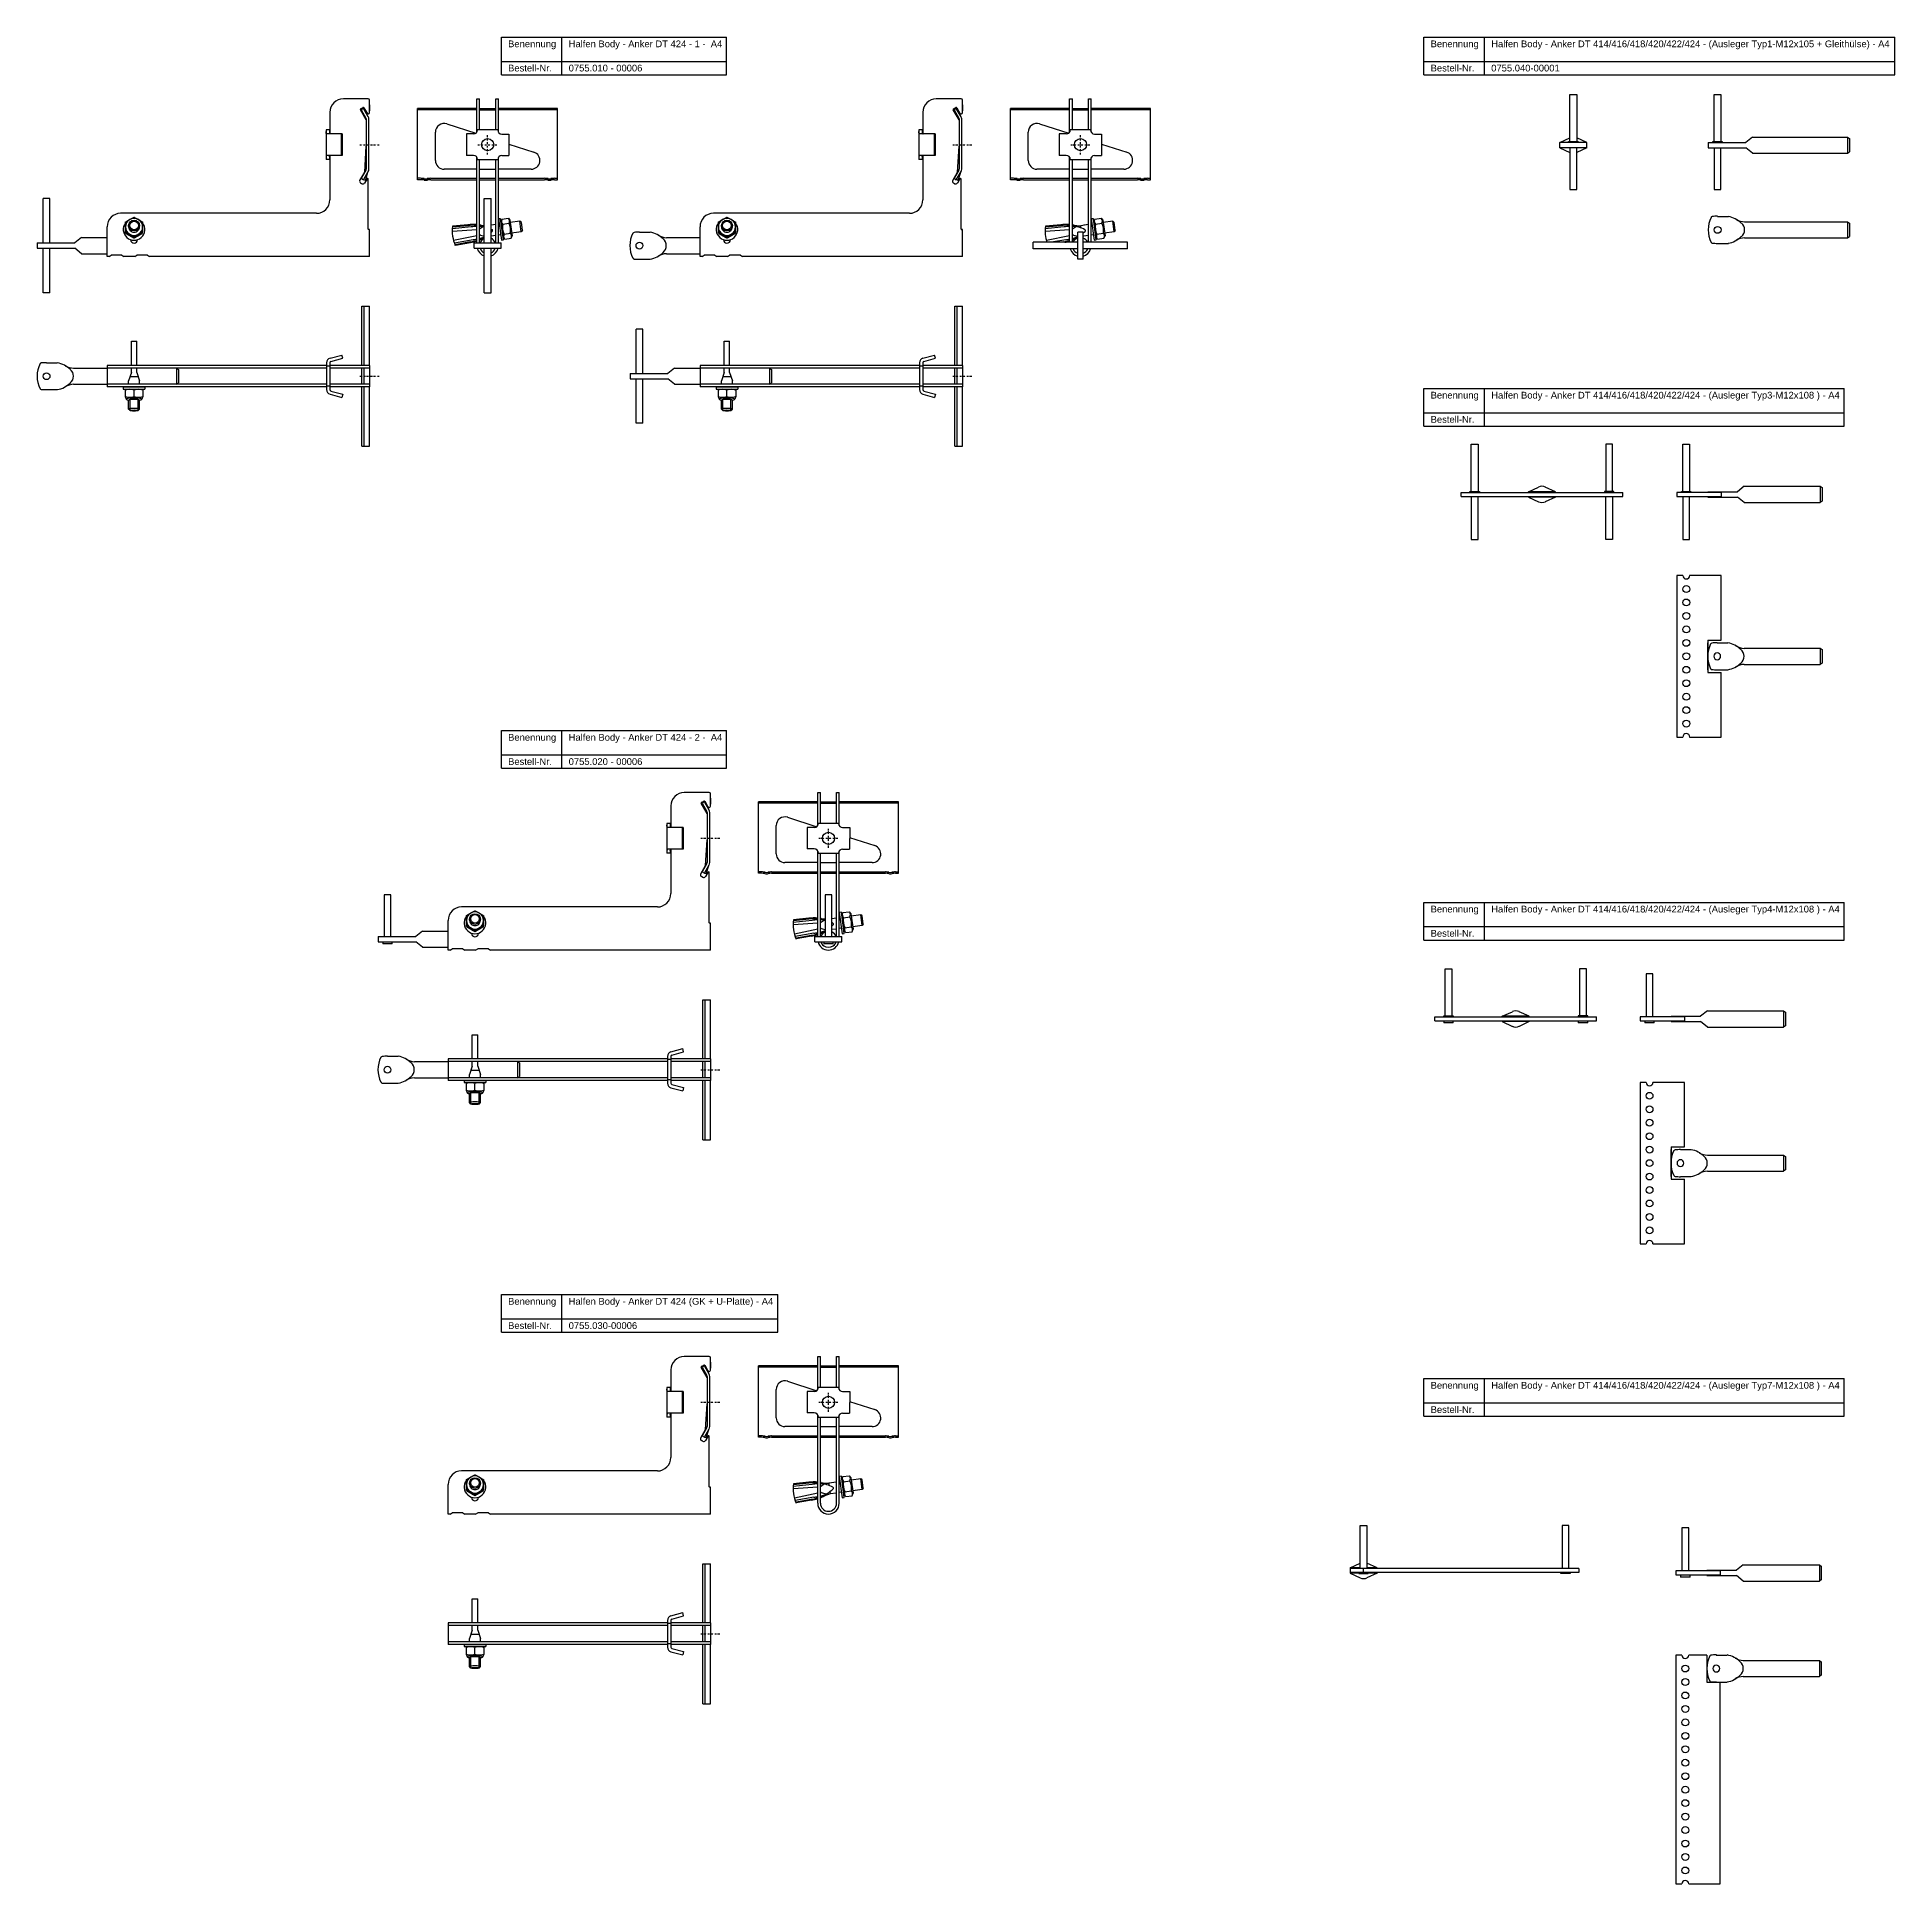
# Model space of a CAD drawing. Header units: millimetres. Extents: x 2245 to 3626, y -1202 to 170.
import ezdxf

# ---------------------------------------------------------------- set-up
doc = ezdxf.new("R2010")
doc.units = ezdxf.units.MM
doc.header["$LTSCALE"] = 10
doc.linetypes.add('STRICHPUNKT2', pattern=[0.5, 0.25, -0.125, 0, -0.125])
doc.layers.add('HALFEN', color=2, linetype='Continuous')
doc.styles.add('ARIAL50', font='ARIAL.TTF', dxfattribs={"height": 5})

msp = doc.modelspace()

# ---------------------------------------------------------------- texts
at = {"layer": 'HALFEN', "style": 'ARIAL50'}
for s, p in [('Benennung', (2595.3, 162.8)), ('Halfen Body - Anker DT 424 - 1 -  A4', (2640.3, 162.8)), ('Benennung', (3280.7, 162.8)), ('Halfen Body - Anker DT 414/416/418/420/422/424 - (Ausleger Typ1-M12x105 + Gleithülse) - A4', (3325.7, 162.8)), ('Bestell-Nr.', (2595.3, 144.8)), ('0755.010 - 00006', (2640.3, 144.8)), ('Bestell-Nr.', (3280.7, 144.8)), ('0755.040-00001', (3325.7, 144.8)), ('Benennung', (3280.7, -98.2)), ('Halfen Body - Anker DT 414/416/418/420/422/424 - (Ausleger Typ3-M12x108 ) - A4', (3325.7, -98.2)), ('Bestell-Nr.', (3280.7, -116.2)), ('Benennung', (2595.3, -352.4)), ('Halfen Body - Anker DT 424 - 2 -  A4', (2640.3, -352.4)), ('Bestell-Nr.', (2595.3, -370.4)), ('0755.020 - 00006', (2640.3, -370.4)), ('Benennung', (3280.7, -480)), ('Halfen Body - Anker DT 414/416/418/420/422/424 - (Ausleger Typ4-M12x108 ) - A4', (3325.7, -480)), ('Bestell-Nr.', (3280.7, -498)), ('Benennung', (2595.3, -771.4)), ('Halfen Body - Anker DT 424 (GK + U-Platte) - A4', (2640.3, -771.4)), ('Bestell-Nr.', (2595.3, -789.4)), ('0755.030-00006', (2640.3, -789.4)), ('Benennung', (3280.7, -833.8)), ('Halfen Body - Anker DT 414/416/418/420/422/424 - (Ausleger Typ7-M12x108 ) - A4', (3325.7, -833.8)), ('Bestell-Nr.', (3280.7, -851.8))]:
    msp.add_text(s, height=5, dxfattribs=at).set_placement(p)

# ---------------------------------------------------------------- linework, layer by layer
at = {"layer": 'HALFEN'}
for p, q in [((2590.3, 170.3), (2757.5, 170.3)), ((2590.3, 142.3), (2590.3, 170.3)), ((2635.3, 142.3), (2635.3, 170.3)), ((2757.5, 142.3), (2757.5, 170.3)), ((3275.7, 170.3), (3625.6, 170.3)), ((3275.7, 142.3), (3275.7, 170.3)), ((3320.7, 142.3), (3320.7, 170.3)), ((3625.6, 142.3), (3625.6, 170.3)), ((2590.3, 152.3), (2757.5, 152.3)), ((3275.7, 152.3), (3625.6, 152.3)), ((2590.3, 142.3), (2757.5, 142.3)), ((3275.7, 142.3), (3625.6, 142.3)), ((2491.4, 124.4), (2472.9, 124.4)), ((2491.4, 124.4), (2472.9, 124.4)), ((2572.1, 99.7), (2572.1, 124.4)), ((2572.1, 124.4), (2574.1, 124.4)), ((2574.1, 101.4), (2574.1, 124.4)), ((2586.1, 101.4), (2586.1, 124.4)), ((2586.1, 124.4), (2588.1, 124.4)), ((2588.1, 99.7), (2588.1, 124.4)), ((2931.9, 124.4), (2913.4, 124.4)), ((2931.9, 124.4), (2913.4, 124.4)), ((3012.5, 99.7), (3012.5, 124.4)), ((3012.5, 124.4), (3014.5, 124.4)), ((3014.5, 101.4), (3014.5, 124.4)), ((3026.5, 101.4), (3026.5, 124.4)), ((3026.5, 124.4), (3028.5, 124.4)), ((3028.5, 99.7), (3028.5, 124.4)), ((3384.2, 92.8), (3384.2, 127.8)), ((3384.2, 127.8), (3389.2, 127.8)), ((3389.2, 127.8), (3389.2, 92.8)), ((3491.4, 92.7), (3491.4, 127.7)), ((3491.4, 127.7), (3496.4, 127.7)), ((3496.4, 127.7), (3496.4, 92.7)), ((2462.9, 114.4), (2462.9, 98.6)), ((2492.4, 120.1), (2492.4, 123.4)), ((2492.4, 114.2), (2492.4, 123.4)), ((2492.4, 120.1), (2492.4, 115.6)), ((2528.1, 64.4), (2528.1, 117.3)), ((2572.1, 117.3), (2528.1, 117.3)), ((2572.1, 116.3), (2528.1, 116.3)), ((2574.1, 117.3), (2586.1, 117.3)), ((2574.1, 116.3), (2586.1, 116.3)), ((2632.1, 117.3), (2588.1, 117.3)), ((2632.1, 116.3), (2588.1, 116.3)), ((2632.1, 64.4), (2632.1, 117.3)), ((2903.4, 114.4), (2903.4, 98.6)), ((2932.9, 120.1), (2932.9, 123.4)), ((2932.9, 114.2), (2932.9, 123.4)), ((2932.9, 120.1), (2932.9, 115.6)), ((2968.5, 64.4), (2968.5, 117.3)), ((3012.5, 117.3), (2968.5, 117.3)), ((3012.5, 116.3), (2968.5, 116.3)), ((3014.5, 117.3), (3026.5, 117.3)), ((3014.5, 116.3), (3026.5, 116.3)), ((3072.5, 117.3), (3028.5, 117.3)), ((3072.5, 116.3), (3028.5, 116.3)), ((3072.5, 64.4), (3072.5, 117.3)), ((2460.1, 101.4), (2460.1, 79.4)), ((2462.6, 101.4), (2460.1, 101.4)), ((2472.1, 98.4), (2460.9, 98.4)), ((2462.6, 101.4), (2462.6, 99.4)), ((2471.4, 98.4), (2471.4, 82.4)), ((2472.1, 98.4), (2472.1, 82.4)), ((2541.3, 78.7), (2541.3, 99.7)), ((2549.8, 105.9), (2571.3, 98.9)), ((2564.4, 98.4), (2564.4, 82.4)), ((2569.6, 98.4), (2564.4, 98.4)), ((2587.6, 101.4), (2572.6, 101.4)), ((2590.6, 98.3), (2595.8, 98.3)), ((2595.8, 98.3), (2595.8, 82.3)), ((2900.5, 101.4), (2900.5, 79.4)), ((2903, 101.4), (2900.5, 101.4)), ((2912.5, 98.4), (2901.3, 98.4)), ((2903, 101.4), (2903, 99.4)), ((2911.9, 98.4), (2911.9, 82.4)), ((2912.5, 98.4), (2912.5, 82.4)), ((2981.7, 78.7), (2981.7, 99.7)), ((2990.2, 105.9), (3011.8, 98.9)), ((3004.8, 98.4), (3004.8, 82.4)), ((3010, 98.4), (3004.8, 98.4)), ((3028, 101.4), (3013, 101.4)), ((3031, 98.3), (3036.2, 98.3)), ((3036.2, 98.3), (3036.2, 82.3)), ((2595.8, 90.9), (2614.4, 84.9)), ((3036.2, 90.9), (3054.9, 84.9)), ((3376.7, 92.1), (3384.2, 95.5)), ((3376.7, 88.1), (3376.7, 92.1)), ((3396.7, 92.1), (3376.7, 92.1)), ((3396.7, 88.1), (3376.7, 88.1)), ((3376.7, 88.1), (3384.2, 84.6)), ((3383.2, 92.1), (3383.2, 92.8)), ((3383.2, 92.8), (3390.2, 92.8)), ((3384.2, 88.1), (3384.2, 57.1)), ((3396.7, 92.1), (3389.2, 95.5)), ((3396.7, 88.1), (3389.2, 84.6)), ((3389.2, 57.1), (3389.2, 88.1)), ((3390.2, 92.8), (3390.2, 92.1)), ((3396.7, 88.1), (3396.7, 92.1)), ((3486.9, 92), (3514.9, 92)), ((3486.9, 92), (3486.9, 88)), ((3486.9, 88), (3514.9, 88)), ((3490.4, 92), (3490.4, 92.7)), ((3490.4, 92.7), (3497.4, 92.7)), ((3491.4, 88), (3491.4, 57)), ((3496.4, 57), (3496.4, 88)), ((3497.4, 92.7), (3497.4, 92)), ((3519.9, 96), (3514.9, 92)), ((3519.9, 84), (3514.9, 88)), ((3519.9, 96), (3590.5, 96)), ((3519.9, 84), (3590.5, 84)), ((3590.5, 96), (3590.5, 84)), ((3590.5, 96), (3591.9, 95)), ((3590.5, 84), (3591.9, 85)), ((3591.9, 95), (3591.9, 85)), ((2462.6, 79.4), (2460.1, 79.4)), ((2472.1, 82.4), (2460.9, 82.4)), ((2462.6, 81.4), (2462.6, 79.4)), ((2462.9, 82.1), (2462.9, 49.4)), ((2572.1, 72.2), (2547.8, 72.2)), ((2569.6, 82.4), (2564.4, 82.4)), ((2572.1, 17.4), (2572.1, 81)), ((2572.6, 79.4), (2587.6, 79.4)), ((2574.1, 17.4), (2574.1, 79.4)), ((2574.1, 72.2), (2586.1, 72.2)), ((2586.1, 17.4), (2586.1, 79.4)), ((2588.1, 17.4), (2588.1, 81)), ((2612.4, 72.2), (2588.1, 72.2)), ((2590.6, 82.3), (2595.8, 82.3)), ((2903, 79.4), (2900.5, 79.4)), ((2912.5, 82.4), (2901.3, 82.4)), ((2903, 81.4), (2903, 79.4)), ((2903.4, 82.1), (2903.4, 49.4)), ((3012.5, 72.2), (2988.2, 72.2)), ((3010, 82.4), (3004.8, 82.4)), ((3012.5, 17.9), (3012.5, 81)), ((3013, 79.4), (3028, 79.4)), ((3014.5, 17.9), (3014.5, 79.4)), ((3014.5, 72.2), (3026.5, 72.2)), ((3026.5, 17.9), (3026.5, 79.4)), ((3028.5, 17.9), (3028.5, 81)), ((3052.8, 72.2), (3028.5, 72.2)), ((3031, 82.3), (3036.2, 82.3)), ((2491.4, 27.7), (2491.4, 64.8)), ((2530.3, 65.4), (2528.1, 65.4)), ((2530.3, 64.4), (2528.1, 64.4)), ((2537.8, 65.4), (2572.1, 65.4)), ((2537.8, 64.4), (2572.1, 64.4)), ((2574.1, 65.4), (2586.1, 65.4)), ((2574.1, 64.4), (2586.1, 64.4)), ((2588.1, 65.4), (2622.3, 65.4)), ((2588.1, 64.4), (2622.3, 64.4)), ((2629.8, 65.4), (2632.1, 65.4)), ((2629.8, 64.4), (2632.1, 64.4)), ((2931.9, 27.7), (2931.9, 64.8)), ((2970.8, 65.4), (2968.5, 65.4)), ((2970.8, 64.4), (2968.5, 64.4)), ((2978.3, 65.4), (3012.5, 65.4)), ((2978.3, 64.4), (3012.5, 64.4)), ((3014.5, 65.4), (3026.5, 65.4)), ((3014.5, 64.4), (3026.5, 64.4)), ((3028.5, 65.4), (3062.8, 65.4)), ((3028.5, 64.4), (3062.8, 64.4)), ((3070.3, 65.4), (3072.5, 65.4)), ((3070.3, 64.4), (3072.5, 64.4)), ((3384.2, 57.1), (3389.2, 57.1)), ((3491.4, 57), (3496.4, 57)), ((2249.9, 17.4), (2249.9, 50.4)), ((2254.9, 50.4), (2249.9, 50.4)), ((2254.9, 17.4), (2254.9, 50.4)), ((2577.6, 17.4), (2577.6, 50.4)), ((2577.6, 50.4), (2582.6, 50.4)), ((2582.6, 17.4), (2582.6, 50.4)), ((2297.4, 7.4), (2297.4, 29.4)), ((2452.9, 39.4), (2307.4, 39.4)), ((2313.4, 29.5), (2313.4, 30.3)), ((2321.4, 29.5), (2321.4, 30.3)), ((2567.9, 29.3), (2553.9, 27.9)), ((2565.5, 30.9), (2554.1, 29.8)), ((2565.5, 30.2), (2554.1, 29.1)), ((2577.1, 29.6), (2574.1, 27.6)), ((2576.1, 29.7), (2577.1, 29.6)), ((2586.1, 31), (2582.6, 30.5)), ((2589.7, 35.4), (2588.1, 35.2)), ((2588.1, 35.2), (2590.3, 19.4)), ((2588.6, 31.4), (2588.1, 31.3)), ((2591.9, 19.6), (2589.7, 35.4)), ((2590.7, 35.1), (2590, 33.2)), ((2590, 33.4), (2591.6, 21.9)), ((2590.7, 35.1), (2595.5, 35.7)), ((2591.2, 31.4), (2596, 32)), ((2595.5, 35.7), (2596.7, 34.2)), ((2596.7, 34.2), (2598.3, 22.7)), ((2604, 33.6), (2596.9, 32.6)), ((2605.1, 25.6), (2604, 33.6)), ((2605.2, 32.7), (2604, 33.6)), ((2606, 26.8), (2605.2, 32.7)), ((2737.9, 7.4), (2737.9, 29.4)), ((2893.4, 39.4), (2747.9, 39.4)), ((2753.8, 29.5), (2753.8, 30.3)), ((2761.9, 29.5), (2761.9, 30.3)), ((3008.4, 29.3), (2994.3, 27.9)), ((3005.9, 30.9), (2994.5, 29.8)), ((3006, 30.2), (2994.6, 29.1)), ((3017.6, 29.6), (3014.5, 27.6)), ((3017.6, 29.6), (3014.5, 27.6)), ((3017.6, 29.6), (3014.5, 27.6)), ((3017.6, 29.6), (3014.5, 27.6)), ((3016.6, 29.7), (3017.6, 29.6)), ((3016.6, 29.7), (3017.6, 29.6)), ((3016.6, 29.7), (3017.6, 29.6)), ((3016.6, 29.7), (3017.6, 29.6)), ((3026.5, 31), (3020.7, 30.2)), ((3020.9, 28.6), (3020.7, 30.2)), ((3020.9, 28.5), (3020.8, 29.2)), ((3026.5, 31), (3023, 30.5)), ((3026.5, 31), (3023, 30.5)), ((3030.1, 35.4), (3028.5, 35.2)), ((3028.5, 35.2), (3030.8, 19.4)), ((3029.1, 31.4), (3028.5, 31.3)), ((3032.3, 19.6), (3030.1, 35.4)), ((3031.2, 35.1), (3030.4, 33.2)), ((3030.4, 33.4), (3032, 21.9)), ((3031.2, 35.1), (3035.9, 35.7)), ((3031.7, 31.4), (3036.5, 32)), ((3035.9, 35.7), (3037.2, 34.2)), ((3037.2, 34.2), (3038.8, 22.7)), ((3044.5, 33.6), (3037.4, 32.6)), ((3045.6, 25.6), (3044.5, 33.6)), ((3045.6, 32.7), (3044.5, 33.6)), ((3046.4, 26.8), (3045.6, 32.7)), ((3493.9, 37.1), (3501.9, 37.1)), ((3513.9, 33.1), (3590.5, 33.1)), ((3590.5, 33.1), (3590.5, 21.1)), ((3590.5, 33.1), (3591.9, 32.1)), ((3591.9, 32.1), (3591.9, 22.1)), ((2245.4, 17.4), (2273.4, 17.4)), ((2245.4, 17.4), (2245.4, 13.4)), ((2278.4, 21.4), (2273.4, 17.4)), ((2278.4, 21.4), (2297.4, 21.4)), ((2314.9, 19.7), (2314.9, 19.8)), ((2319.9, 19.7), (2319.9, 19.8)), ((2492.1, 27.4), (2491.7, 27.4)), ((2492.4, 7.4), (2492.4, 27.1)), ((2572.1, 27.2), (2553.8, 26)), ((2572.1, 22.8), (2554.8, 19.1)), ((2569.3, 19.8), (2555.4, 17.3)), ((2567.2, 18.2), (2556, 16.1)), ((2567.3, 17.6), (2556.1, 15.5)), ((2570.1, 17.4), (2590.1, 17.4)), ((2570.1, 13.4), (2570.1, 17.4)), ((2574.1, 23.8), (2574.2, 23.3)), ((2574.2, 23.3), (2574.1, 23.3)), ((2577.6, 22.2), (2574.2, 23.3)), ((2577.2, 21.7), (2577.6, 21.8)), ((2586.1, 23), (2582.6, 22.5)), ((2589.7, 23.5), (2588.1, 23.2)), ((2590.1, 13.4), (2590.1, 17.4)), ((2590.3, 19.4), (2591.9, 19.6)), ((2592.8, 20.2), (2591.6, 21.8)), ((2592.3, 23.9), (2597.1, 24.6)), ((2592.8, 20.2), (2597.6, 20.9)), ((2605.1, 25.6), (2596.2, 24.4)), ((2597.6, 20.9), (2598.3, 22.7)), ((2606, 26.8), (2605.1, 25.6)), ((2692.9, 25.4), (2700.9, 25.4)), ((2712.9, 21.4), (2737.9, 21.4)), ((2755.4, 19.7), (2755.4, 19.8)), ((2760.4, 19.7), (2760.4, 19.8)), ((2932.6, 27.4), (2932.2, 27.4)), ((2932.9, 7.4), (2932.9, 27.1)), ((3018.5, 17.9), (2985.5, 17.9)), ((2985.5, 12.9), (2985.5, 17.9)), ((3012.5, 27.2), (2994.3, 26)), ((3012.5, 22.8), (2995.2, 19.1)), ((3009.7, 19.8), (2999, 17.9)), ((3007.7, 18.2), (3005.6, 17.9)), ((3014.5, 23.8), (3014.6, 23.3)), ((3014.5, 23.8), (3014.6, 23.3)), ((3014.5, 23.8), (3014.6, 23.3)), ((3014.5, 23.8), (3014.6, 23.3)), ((3014.6, 23.3), (3014.5, 23.3)), ((3014.6, 23.3), (3014.5, 23.3)), ((3014.6, 23.3), (3014.5, 23.3)), ((3014.6, 23.3), (3014.5, 23.3)), ((3018, 22.2), (3014.6, 23.3)), ((3018, 22.2), (3014.6, 23.3)), ((3018, 22.2), (3014.6, 23.3)), ((3018.5, 22.1), (3014.6, 23.3)), ((3017.7, 21.7), (3018.5, 22)), ((3017.7, 21.7), (3018, 21.8)), ((3017.7, 21.7), (3018, 21.8)), ((3017.7, 21.7), (3018, 21.8)), ((3018.5, 5.4), (3018.5, 25.4)), ((3022.5, 25.4), (3018.5, 25.4)), ((3022.5, 25.4), (3018.5, 25.4)), ((3022.5, 5.4), (3022.5, 25.4)), ((3026.5, 23), (3022.5, 22.4)), ((3055.5, 17.9), (3022.5, 17.9)), ((3026.5, 23), (3023, 22.5)), ((3026.5, 23), (3023, 22.5)), ((3030.2, 23.5), (3028.5, 23.2)), ((3030.8, 19.4), (3032.3, 19.6)), ((3033.2, 20.2), (3032, 21.8)), ((3032.7, 23.9), (3037.5, 24.6)), ((3033.2, 20.2), (3038, 20.9)), ((3038, 20.9), (3038.8, 22.7)), ((3045.6, 25.6), (3038.5, 24.6)), ((3046.4, 26.8), (3045.6, 25.6)), ((3055.5, 12.9), (3055.5, 17.9)), ((3493.9, 17.1), (3501.9, 17.1)), ((3513.9, 21.1), (3590.5, 21.1)), ((3590.5, 21.1), (3591.9, 22.1)), ((2245.4, 13.4), (2273.4, 13.4)), ((2249.9, -19.6), (2249.9, 13.4)), ((2254.9, -19.6), (2254.9, 13.4)), ((2278.4, 9.4), (2273.4, 13.4)), ((2278.4, 9.4), (2297.4, 9.4)), ((2298.9, 7.4), (2297.4, 7.4)), ((2298.9, 7.4), (2300.4, 8.2)), ((2308.4, 8.2), (2300.4, 8.2)), ((2308.4, 8.2), (2309.9, 7.4)), ((2317.9, 7.4), (2309.9, 7.4)), ((2317.9, 7.4), (2319.4, 8.2)), ((2327.4, 8.2), (2319.4, 8.2)), ((2327.4, 8.2), (2328.9, 7.4)), ((2492.4, 7.4), (2328.9, 7.4)), ((2570.1, 13.4), (2590.1, 13.4)), ((2577.6, -19.6), (2577.6, 13.4)), ((2582.6, -19.6), (2582.6, 13.4)), ((2692.9, 5.4), (2700.9, 5.4)), ((2712.9, 9.4), (2737.9, 9.4)), ((2739.4, 7.4), (2737.9, 7.4)), ((2739.4, 7.4), (2740.9, 8.2)), ((2748.9, 8.2), (2740.9, 8.2)), ((2748.9, 8.2), (2750.4, 7.4)), ((2758.4, 7.4), (2750.4, 7.4)), ((2758.4, 7.4), (2759.9, 8.2)), ((2767.9, 8.2), (2759.9, 8.2)), ((2767.9, 8.2), (2769.4, 7.4)), ((2932.9, 7.4), (2769.4, 7.4)), ((3018.5, 12.9), (2985.5, 12.9)), ((3022.5, 5.4), (3018.5, 5.4)), ((3055.5, 12.9), (3022.5, 12.9)), ((2254.9, -19.6), (2249.9, -19.6)), ((2577.6, -19.6), (2582.6, -19.6)), ((2486.7, -73.6), (2486.7, -29.6)), ((2486.7, -29.6), (2492.4, -29.6)), ((2488.4, -73.6), (2488.4, -29.6)), ((2492.4, -73.6), (2492.4, -29.6)), ((2927.1, -73.6), (2927.1, -29.6)), ((2927.1, -29.6), (2932.9, -29.6)), ((2928.9, -73.6), (2928.9, -29.6)), ((2932.9, -73.6), (2932.9, -29.6)), ((2690.4, -79.6), (2690.4, -46.6)), ((2695.4, -46.6), (2690.4, -46.6)), ((2695.4, -79.6), (2695.4, -46.6)), ((2315.4, -55.6), (2319.4, -55.6)), ((2315.4, -73.6), (2315.4, -55.6)), ((2319.4, -73.6), (2319.4, -55.6)), ((2463, -68.3), (2471.8, -65.9)), ((2463.7, -70.7), (2472.4, -68.3)), ((2472.4, -68.3), (2471.8, -65.9)), ((2755.9, -55.6), (2759.9, -55.6)), ((2755.9, -73.6), (2755.9, -55.6)), ((2759.9, -73.6), (2759.9, -55.6)), ((2903.4, -68.3), (2912.2, -65.9)), ((2904.1, -70.7), (2912.9, -68.3)), ((2912.9, -68.3), (2912.2, -65.9)), ((2252.4, -71.6), (2260.4, -71.6)), ((2272.4, -75.6), (2297.4, -75.6)), ((2460.4, -73.6), (2297.4, -73.6)), ((2297.4, -73.6), (2297.4, -89.6)), ((2460.4, -75.6), (2297.4, -75.6)), ((2315.4, -78.9), (2313.4, -85.1)), ((2320.5, -82.1), (2314.4, -82.1)), ((2315.4, -78.9), (2315.4, -75.6)), ((2319.4, -78.9), (2319.4, -75.6)), ((2319.4, -78.9), (2321.4, -85.1)), ((2349, -75.6), (2349, -87.6)), ((2349, -75.6), (2350.4, -76.6)), ((2350.4, -76.6), (2350.4, -86.6)), ((2460.4, -71.6), (2460.4, -91.6)), ((2462.9, -74.1), (2460.4, -74.1)), ((2462.9, -71.6), (2462.9, -91.6)), ((2492.4, -73.6), (2462.9, -73.6)), ((2462.9, -73.6), (2462.9, -75.6)), ((2492.4, -75.6), (2462.9, -75.6)), ((2462.9, -75.6), (2462.9, -87.6)), ((2486.7, -87.6), (2486.7, -75.6)), ((2488.4, -87.6), (2488.4, -75.6)), ((2492.4, -73.6), (2492.4, -89.6)), ((2685.9, -79.6), (2713.9, -79.6)), ((2685.9, -79.6), (2685.9, -83.6)), ((2718.9, -75.6), (2713.9, -79.6)), ((2718.9, -75.6), (2737.9, -75.6)), ((2900.9, -73.6), (2737.9, -73.6)), ((2737.9, -73.6), (2737.9, -89.6)), ((2900.9, -75.6), (2737.9, -75.6)), ((2755.9, -78.9), (2753.9, -85.1)), ((2760.9, -82.1), (2754.9, -82.1)), ((2755.9, -78.9), (2755.9, -75.6)), ((2759.9, -78.9), (2759.9, -75.6)), ((2759.9, -78.9), (2761.9, -85.1)), ((2789.5, -75.6), (2789.5, -87.6)), ((2789.5, -75.6), (2790.9, -76.6)), ((2790.9, -76.6), (2790.9, -86.6)), ((2900.9, -71.6), (2900.9, -91.6)), ((2903.4, -74.1), (2900.9, -74.1)), ((2903.4, -71.6), (2903.4, -91.6)), ((2932.9, -73.6), (2903.4, -73.6)), ((2903.4, -73.6), (2903.4, -75.6)), ((2932.9, -75.6), (2903.4, -75.6)), ((2903.4, -75.6), (2903.4, -87.6)), ((2927.1, -87.6), (2927.1, -75.6)), ((2928.9, -87.6), (2928.9, -75.6)), ((2932.9, -73.6), (2932.9, -89.6)), ((2252.4, -91.6), (2260.4, -91.6)), ((2272.4, -87.6), (2297.4, -87.6)), ((2460.4, -87.6), (2297.4, -87.6)), ((2460.4, -89.6), (2297.4, -89.6)), ((2309.4, -89.6), (2325.4, -89.6)), ((2309.4, -89.6), (2309.4, -91.2)), ((2309.4, -91.2), (2325.4, -91.2)), ((2311.6, -91.2), (2310.9, -91.9)), ((2310.9, -91.9), (2310.9, -96.7)), ((2311.6, -91.2), (2323.2, -91.2)), ((2313.4, -87.6), (2313.4, -85.1)), ((2317.4, -96.7), (2317.4, -91.9)), ((2321.4, -87.6), (2321.4, -85.1)), ((2323.2, -91.2), (2323.9, -91.9)), ((2323.9, -91.9), (2323.9, -96.7)), ((2325.4, -89.6), (2325.4, -91.2)), ((2349, -87.6), (2350.4, -86.6)), ((2462.9, -89.1), (2460.4, -89.1)), ((2492.4, -87.6), (2462.9, -87.6)), ((2462.9, -87.6), (2462.9, -89.6)), ((2492.4, -89.6), (2462.9, -89.6)), ((2463, -95), (2471.8, -97.3)), ((2463.7, -92.6), (2472.4, -94.9)), ((2472.4, -94.9), (2471.8, -97.3)), ((2486.7, -133.6), (2486.7, -89.6)), ((2488.4, -133.6), (2488.4, -89.6)), ((2492.4, -133.6), (2492.4, -89.6)), ((2685.9, -83.6), (2713.9, -83.6)), ((2690.4, -116.6), (2690.4, -83.6)), ((2695.4, -116.6), (2695.4, -83.6)), ((2718.9, -87.6), (2713.9, -83.6)), ((2718.9, -87.6), (2737.9, -87.6)), ((2900.9, -87.6), (2737.9, -87.6)), ((2900.9, -89.6), (2737.9, -89.6)), ((2749.9, -89.6), (2765.9, -89.6)), ((2749.9, -89.6), (2749.9, -91.2)), ((2749.9, -91.2), (2765.9, -91.2)), ((2752.1, -91.2), (2751.4, -91.9)), ((2751.4, -91.9), (2751.4, -96.7)), ((2752.1, -91.2), (2763.7, -91.2)), ((2753.9, -87.6), (2753.9, -85.1)), ((2757.9, -96.7), (2757.9, -91.9)), ((2761.9, -87.6), (2761.9, -85.1)), ((2763.7, -91.2), (2764.4, -91.9)), ((2764.4, -91.9), (2764.4, -96.7)), ((2765.9, -89.6), (2765.9, -91.2)), ((2789.5, -87.6), (2790.9, -86.6)), ((2903.4, -89.1), (2900.9, -89.1)), ((2932.9, -87.6), (2903.4, -87.6)), ((2903.4, -87.6), (2903.4, -89.6)), ((2932.9, -89.6), (2903.4, -89.6)), ((2903.4, -95), (2912.2, -97.3)), ((2904.1, -92.6), (2912.9, -94.9)), ((2912.9, -94.9), (2912.2, -97.3)), ((2927.1, -133.6), (2927.1, -89.6)), ((2928.9, -133.6), (2928.9, -89.6)), ((2932.9, -133.6), (2932.9, -89.6)), ((3275.7, -90.7), (3588, -90.7)), ((3275.7, -118.7), (3275.7, -90.7)), ((3320.7, -118.7), (3320.7, -90.7)), ((3588, -118.7), (3588, -90.7)), ((2310.9, -96.7), (2311.6, -98.7)), ((2313.4, -106.1), (2313.4, -99.3)), ((2313.4, -106.1), (2313.4, -99.3)), ((2314.4, -107.1), (2313.4, -106.1)), ((2314.4, -107.1), (2313.4, -106.1)), ((2314.4, -107.1), (2314.4, -99)), ((2314.4, -107.1), (2314.4, -99)), ((2320.4, -107.1), (2320.4, -99)), ((2320.4, -107.1), (2320.4, -99)), ((2320.4, -107.1), (2321.4, -106.1)), ((2320.4, -107.1), (2321.4, -106.1)), ((2321.4, -106.1), (2321.4, -99.3)), ((2321.4, -106.1), (2321.4, -99.3)), ((2323.9, -96.7), (2323.2, -98.7)), ((2751.4, -96.7), (2752.1, -98.7)), ((2753.9, -106.1), (2753.9, -99.3)), ((2753.9, -106.1), (2753.9, -99.3)), ((2754.9, -107.1), (2753.9, -106.1)), ((2754.9, -107.1), (2753.9, -106.1)), ((2754.9, -107.1), (2754.9, -99)), ((2754.9, -107.1), (2754.9, -99)), ((2760.9, -107.1), (2760.9, -99)), ((2760.9, -107.1), (2760.9, -99)), ((2760.9, -107.1), (2761.9, -106.1)), ((2760.9, -107.1), (2761.9, -106.1)), ((2761.9, -106.1), (2761.9, -99.3)), ((2761.9, -106.1), (2761.9, -99.3)), ((2764.4, -96.7), (2763.7, -98.7)), ((3275.7, -108.7), (3588, -108.7)), ((2695.4, -116.6), (2690.4, -116.6)), ((3275.7, -118.7), (3588, -118.7)), ((2486.7, -133.6), (2492.4, -133.6)), ((2927.1, -133.6), (2932.9, -133.6)), ((3310.9, -167.2), (3310.9, -132.2)), ((3310.9, -132.2), (3315.9, -132.2)), ((3315.9, -132.2), (3315.9, -167.2)), ((3415.9, -132.2), (3410.9, -132.2)), ((3410.9, -132.2), (3410.9, -167.2)), ((3415.9, -167.2), (3415.9, -132.2)), ((3468.1, -167.2), (3468.1, -132.2)), ((3468.1, -132.2), (3473.1, -132.2)), ((3473.1, -132.2), (3473.1, -167.2)), ((3353.4, -167.4), (3360.9, -164)), ((3373.4, -167.4), (3365.9, -164)), ((3513.6, -163.4), (3508.6, -167.4)), ((3513.6, -163.4), (3570.2, -163.4)), ((3570.2, -163.4), (3570.2, -175.4)), ((3570.2, -163.4), (3571.6, -164.4)), ((3571.6, -164.4), (3571.6, -174.4)), ((3303.4, -170.9), (3303.4, -167.9)), ((3303.4, -167.9), (3423.4, -167.9)), ((3303.4, -170.9), (3423.4, -170.9)), ((3309.9, -167.9), (3309.9, -167.2)), ((3309.9, -167.2), (3316.9, -167.2)), ((3310.9, -170.9), (3310.9, -202.9)), ((3315.9, -202.9), (3315.9, -170.9)), ((3316.9, -167.2), (3316.9, -167.9)), ((3353.4, -167.9), (3353.4, -167.4)), ((3373.4, -167.4), (3353.4, -167.4)), ((3353.4, -171.4), (3353.4, -170.9)), ((3373.4, -171.4), (3353.4, -171.4)), ((3353.4, -171.4), (3360.9, -174.9)), ((3373.4, -171.4), (3365.9, -174.9)), ((3373.4, -167.9), (3373.4, -167.4)), ((3373.4, -171.4), (3373.4, -170.9)), ((3416.9, -167.2), (3409.9, -167.2)), ((3409.9, -167.2), (3409.9, -167.9)), ((3410.9, -202.9), (3410.9, -170.9)), ((3415.9, -170.9), (3415.9, -202.9)), ((3416.9, -167.9), (3416.9, -167.2)), ((3423.4, -170.9), (3423.4, -167.9)), ((3496.6, -167.9), (3463.6, -167.9)), ((3463.6, -167.9), (3463.6, -170.9)), ((3463.6, -170.9), (3496.6, -170.9)), ((3467.1, -167.9), (3467.1, -167.2)), ((3467.1, -167.2), (3474.1, -167.2)), ((3468.1, -170.9), (3468.1, -202.9)), ((3473.1, -202.9), (3473.1, -170.9)), ((3474.1, -167.2), (3474.1, -167.9)), ((3486.6, -167.4), (3508.6, -167.4)), ((3486.6, -167.4), (3486.6, -167.9)), ((3486.6, -170.9), (3486.6, -171.4)), ((3486.6, -171.4), (3508.6, -171.4)), ((3496.6, -167.9), (3496.6, -170.9)), ((3513.6, -175.4), (3508.6, -171.4)), ((3513.6, -175.4), (3570.2, -175.4)), ((3571.6, -174.4), (3570.2, -175.4)), ((3310.9, -202.9), (3315.9, -202.9)), ((3415.9, -202.9), (3410.9, -202.9)), ((3468.1, -202.9), (3473.1, -202.9)), ((3468, -229.7), (3463.6, -229.7)), ((3463.6, -229.7), (3463.6, -349.7)), ((3496.6, -229.7), (3473.1, -229.7)), ((3496.6, -277.7), (3496.6, -229.7)), ((3486.6, -277.7), (3486.6, -301.7)), ((3486.6, -277.7), (3496.6, -277.7)), ((3486.6, -299.7), (3486.6, -279.7)), ((3493.6, -279.7), (3501.6, -279.7)), ((3513.6, -283.7), (3570.2, -283.7)), ((3570.2, -283.7), (3570.2, -295.7)), ((3570.2, -283.7), (3571.6, -284.7)), ((3571.6, -284.7), (3571.6, -294.7)), ((3486.6, -301.7), (3496.6, -301.7)), ((3493.6, -299.7), (3501.6, -299.7)), ((3496.6, -349.7), (3496.6, -301.7)), ((3513.6, -295.7), (3570.2, -295.7)), ((3571.6, -294.7), (3570.2, -295.7)), ((2590.3, -344.9), (2757.5, -344.9)), ((2590.3, -372.9), (2590.3, -344.9)), ((2635.3, -372.9), (2635.3, -344.9)), ((2757.5, -372.9), (2757.5, -344.9)), ((3463.6, -349.7), (3468, -349.7)), ((3473.1, -349.7), (3496.6, -349.7)), ((2590.3, -362.9), (2757.5, -362.9)), ((2590.3, -372.9), (2757.5, -372.9)), ((2744.7, -390.9), (2726.2, -390.9)), ((2744.7, -390.9), (2726.2, -390.9)), ((2745.7, -395.1), (2745.7, -391.9)), ((2745.7, -401), (2745.7, -391.9)), ((2745.7, -395.1), (2745.7, -399.6)), ((2781.3, -450.9), (2781.3, -397.9)), ((2825.3, -397.9), (2781.3, -397.9)), ((2825.3, -398.9), (2781.3, -398.9)), ((2825.3, -415.5), (2825.3, -390.9)), ((2825.3, -390.9), (2827.3, -390.9)), ((2827.3, -413.9), (2827.3, -390.9)), ((2827.3, -397.9), (2839.3, -397.9)), ((2827.3, -398.9), (2839.3, -398.9)), ((2839.3, -413.9), (2839.3, -390.9)), ((2839.3, -390.9), (2841.3, -390.9)), ((2841.3, -415.5), (2841.3, -390.9)), ((2885.3, -397.9), (2841.3, -397.9)), ((2885.3, -398.9), (2841.3, -398.9)), ((2885.3, -450.9), (2885.3, -397.9)), ((2713.3, -413.9), (2713.3, -435.9)), ((2715.8, -413.9), (2713.3, -413.9)), ((2715.8, -413.9), (2715.8, -415.9)), ((2716.2, -400.9), (2716.2, -416.6)), ((2803, -409.3), (2824.6, -416.3)), ((2840.8, -413.9), (2825.8, -413.9)), ((2725.3, -416.9), (2714.1, -416.9)), ((2724.7, -416.9), (2724.7, -432.9)), ((2725.3, -416.9), (2725.3, -432.9)), ((2794.5, -436.5), (2794.5, -415.5)), ((2817.6, -416.8), (2817.6, -432.8)), ((2822.8, -416.8), (2817.6, -416.8)), ((2843.8, -416.9), (2849.1, -416.9)), ((2849.1, -416.9), (2849, -432.9)), ((2849, -424.3), (2867.7, -430.3)), ((2715.8, -435.9), (2713.3, -435.9)), ((2725.3, -432.9), (2714.1, -432.9)), ((2715.8, -433.9), (2715.8, -435.9)), ((2716.2, -433.1), (2716.2, -465.9)), ((2822.8, -432.8), (2817.6, -432.8)), ((2825.3, -497.9), (2825.3, -434.2)), ((2825.8, -435.9), (2840.8, -435.9)), ((2827.3, -497.9), (2827.3, -435.9)), ((2839.3, -497.9), (2839.3, -435.9)), ((2841.3, -497.9), (2841.3, -434.2)), ((2843.8, -432.9), (2849, -432.9)), ((2744.7, -487.6), (2744.7, -450.4)), ((2783.6, -449.9), (2781.3, -449.9)), ((2783.6, -450.9), (2781.3, -450.9)), ((2791.1, -449.9), (2825.3, -449.9)), ((2791.1, -450.9), (2825.3, -450.9)), ((2825.3, -443), (2801, -443)), ((2827.3, -443), (2839.3, -443)), ((2827.3, -449.9), (2839.3, -449.9)), ((2827.3, -450.9), (2839.3, -450.9)), ((2865.7, -443), (2841.3, -443)), ((2841.3, -449.9), (2875.6, -449.9)), ((2841.3, -450.9), (2875.6, -450.9)), ((2883.1, -449.9), (2885.3, -449.9)), ((2883.1, -450.9), (2885.3, -450.9)), ((2503.2, -466.9), (2503.2, -497.9)), ((2508.2, -466.9), (2503.2, -466.9)), ((2508.2, -497.9), (2508.2, -466.9)), ((2830.8, -466.9), (2830.8, -497.9)), ((2835.8, -466.9), (2830.8, -466.9)), ((2835.8, -497.9), (2835.8, -466.9)), ((2706.2, -475.9), (2560.7, -475.9)), ((2842.9, -479.8), (2841.3, -480)), ((2841.3, -480), (2843.6, -495.9)), ((2845.1, -495.6), (2842.9, -479.8)), ((2844, -480.1), (2843.2, -482)), ((2843.2, -481.8), (2844.8, -493.3)), ((2844, -480.1), (2848.7, -479.5)), ((2848.7, -479.5), (2850, -481)), ((2850, -481), (2851.6, -492.5)), ((2857.3, -481.7), (2850.2, -482.7)), ((2858.4, -489.6), (2857.3, -481.7)), ((2858.4, -482.5), (2857.3, -481.7)), ((2859.2, -488.4), (2858.4, -482.5)), ((3275.7, -472.5), (3588, -472.5)), ((3275.7, -500.5), (3275.7, -472.5)), ((3320.7, -500.5), (3320.7, -472.5)), ((3588, -500.5), (3588, -472.5)), ((2531.7, -493.9), (2526.7, -497.9)), ((2531.7, -493.9), (2550.7, -493.9)), ((2550.7, -507.9), (2550.7, -485.9)), ((2566.7, -485.7), (2566.7, -484.9)), ((2568.2, -495.6), (2568.2, -495.4)), ((2573.2, -495.6), (2573.2, -495.4)), ((2574.7, -485.7), (2574.7, -484.9)), ((2745.4, -487.9), (2745, -487.9)), ((2745.7, -507.9), (2745.7, -488.2)), ((2821.2, -485.9), (2807.1, -487.4)), ((2825.3, -488), (2807.1, -489.2)), ((2818.7, -484.3), (2807.3, -485.4)), ((2818.8, -485), (2807.4, -486.1)), ((2825.3, -492.4), (2808, -496.1)), ((2822.5, -495.4), (2808.6, -497.9)), ((2830.4, -485.6), (2827.3, -487.6)), ((2827.3, -491.4), (2827.4, -491.9)), ((2827.4, -491.9), (2827.3, -491.9)), ((2830.8, -493), (2827.4, -491.9)), ((2829.4, -485.6), (2830.4, -485.6)), ((2830.5, -493.5), (2830.8, -493.4)), ((2839.3, -484.2), (2835.8, -484.7)), ((2839.3, -492.3), (2835.8, -492.7)), ((2841.9, -483.8), (2841.3, -483.9)), ((2843, -491.7), (2841.3, -492)), ((2843.6, -495.9), (2845.1, -495.6)), ((2844.5, -483.9), (2849.3, -483.2)), ((2846.1, -495), (2844.8, -493.5)), ((2845.5, -491.3), (2850.3, -490.6)), ((2846.1, -495), (2850.8, -494.3)), ((2850.8, -494.3), (2851.6, -492.5)), ((2858.4, -489.6), (2851.3, -490.6)), ((2859.2, -488.4), (2858.4, -489.6)), ((3275.7, -490.5), (3588, -490.5)), ((2498.7, -497.9), (2526.7, -497.9)), ((2498.7, -497.9), (2498.7, -501.9)), ((2498.7, -501.9), (2526.7, -501.9)), ((2502.2, -501.9), (2502.2, -503.4)), ((2509.2, -503.4), (2502.2, -503.4)), ((2509.2, -503.4), (2509.2, -501.9)), ((2531.7, -505.9), (2526.7, -501.9)), ((2531.7, -505.9), (2550.7, -505.9)), ((2552.2, -507.9), (2550.7, -507.9)), ((2552.2, -507.9), (2553.7, -507.1)), ((2561.7, -507.1), (2553.7, -507.1)), ((2561.7, -507.1), (2563.2, -507.9)), ((2571.2, -507.9), (2563.2, -507.9)), ((2571.2, -507.9), (2572.7, -507.1)), ((2580.7, -507.1), (2572.7, -507.1)), ((2580.7, -507.1), (2582.2, -507.9)), ((2745.7, -507.9), (2582.2, -507.9)), ((2820.5, -497), (2809.2, -499.1)), ((2820.6, -497.6), (2809.3, -499.7)), ((2823.3, -497.9), (2843.3, -497.9)), ((2823.3, -501.9), (2823.3, -497.9)), ((2823.3, -501.9), (2843.3, -501.9)), ((2829.8, -501.9), (2829.8, -503.4)), ((2836.8, -503.4), (2829.8, -503.4)), ((2836.8, -503.4), (2836.8, -501.9)), ((2843.3, -501.9), (2843.3, -497.9)), ((3275.7, -500.5), (3588, -500.5)), ((3291.4, -556.9), (3291.4, -521.9)), ((3291.4, -521.9), (3296.4, -521.9)), ((3296.4, -521.9), (3296.4, -556.9)), ((3396.4, -521.9), (3391.4, -521.9)), ((3391.4, -521.9), (3391.4, -556.9)), ((3396.4, -556.9), (3396.4, -521.9)), ((3440.8, -525.6), (3440.8, -557.6)), ((3445.8, -525.6), (3440.8, -525.6)), ((3445.8, -557.6), (3445.8, -525.6)), ((2739.9, -588.8), (2739.9, -544.8)), ((2739.9, -544.8), (2745.7, -544.8)), ((2741.7, -588.8), (2741.7, -544.8)), ((2745.7, -588.8), (2745.7, -544.8)), ((3283.9, -560.6), (3283.9, -557.6)), ((3283.9, -557.6), (3403.9, -557.6)), ((3283.9, -560.6), (3403.9, -560.6)), ((3290.4, -557.6), (3290.4, -556.9)), ((3290.4, -556.9), (3297.4, -556.9)), ((3290.4, -560.6), (3290.4, -562.1)), ((3297.4, -562.1), (3290.4, -562.1)), ((3297.4, -556.9), (3297.4, -557.6)), ((3297.4, -562.1), (3297.4, -560.6)), ((3333.9, -557.1), (3341.4, -553.7)), ((3333.9, -557.6), (3333.9, -557.1)), ((3353.9, -557.1), (3333.9, -557.1)), ((3333.9, -561.1), (3333.9, -560.6)), ((3353.9, -561.1), (3333.9, -561.1)), ((3333.9, -561.1), (3341.4, -564.6)), ((3353.9, -557.1), (3346.5, -553.7)), ((3353.9, -561.1), (3346.5, -564.6)), ((3353.9, -557.6), (3353.9, -557.1)), ((3353.9, -561.1), (3353.9, -560.6)), ((3397.4, -556.9), (3390.4, -556.9)), ((3390.4, -556.9), (3390.4, -557.6)), ((3390.4, -560.6), (3390.4, -562.1)), ((3397.4, -562.1), (3390.4, -562.1)), ((3397.4, -557.6), (3397.4, -556.9)), ((3397.4, -562.1), (3397.4, -560.6)), ((3403.9, -560.6), (3403.9, -557.6)), ((3469.3, -557.6), (3436.3, -557.6)), ((3436.3, -557.6), (3436.3, -560.6)), ((3436.3, -560.6), (3469.3, -560.6)), ((3439.8, -560.6), (3439.8, -562.1)), ((3446.8, -562.1), (3439.8, -562.1)), ((3446.8, -562.1), (3446.8, -560.6)), ((3459.3, -557.1), (3481.3, -557.1)), ((3459.3, -557.1), (3459.3, -557.6)), ((3459.3, -560.6), (3459.3, -561.1)), ((3459.3, -561.1), (3481.3, -561.1)), ((3469.3, -557.6), (3469.3, -560.6)), ((3486.3, -553.1), (3481.3, -557.1)), ((3486.3, -565.1), (3481.3, -561.1)), ((3486.3, -553.1), (3542.9, -553.1)), ((3486.3, -565.1), (3542.9, -565.1)), ((3542.9, -553.1), (3542.9, -565.1)), ((3542.9, -553.1), (3544.3, -554.1)), ((3544.3, -564.1), (3542.9, -565.1)), ((3544.3, -554.1), (3544.3, -564.1)), ((2568.7, -570.8), (2572.7, -570.8)), ((2568.7, -588.8), (2568.7, -570.8)), ((2572.7, -588.8), (2572.7, -570.8)), ((2505.7, -586.8), (2513.7, -586.8)), ((2525.7, -590.8), (2550.7, -590.8)), ((2713.7, -588.8), (2550.7, -588.8)), ((2550.7, -588.8), (2550.7, -604.8)), ((2713.7, -590.8), (2550.7, -590.8)), ((2568.7, -594.1), (2568.7, -590.8)), ((2572.7, -594.1), (2572.7, -590.8)), ((2602.3, -590.8), (2602.3, -602.8)), ((2602.3, -590.8), (2603.7, -591.8)), ((2603.7, -591.8), (2603.7, -601.8)), ((2713.7, -586.9), (2713.7, -606.8)), ((2716.2, -589.3), (2713.7, -589.3)), ((2716.2, -586.9), (2716.2, -606.8)), ((2745.7, -588.8), (2716.2, -588.8)), ((2716.2, -588.8), (2716.2, -590.8)), ((2745.7, -590.8), (2716.2, -590.8)), ((2716.2, -590.8), (2716.2, -602.8)), ((2716.3, -583.5), (2725, -581.1)), ((2716.9, -585.9), (2725.7, -583.5)), ((2725.7, -583.5), (2725, -581.1)), ((2739.9, -602.8), (2739.9, -590.8)), ((2741.7, -602.8), (2741.7, -590.8)), ((2745.7, -588.8), (2745.7, -604.8)), ((2505.7, -606.8), (2513.7, -606.8)), ((2525.7, -602.8), (2550.7, -602.8)), ((2713.7, -602.8), (2550.7, -602.8)), ((2713.7, -604.8), (2550.7, -604.8)), ((2562.7, -604.8), (2578.7, -604.8)), ((2562.7, -604.8), (2562.7, -606.4)), ((2562.7, -606.4), (2578.7, -606.4)), ((2564.9, -606.4), (2564.2, -607.2)), ((2564.2, -607.2), (2564.2, -611.9)), ((2564.9, -606.4), (2576.5, -606.4)), ((2568.7, -594.1), (2566.7, -600.3)), ((2566.7, -602.8), (2566.7, -600.3)), ((2573.7, -597.3), (2567.7, -597.3)), ((2570.7, -611.9), (2570.7, -607.2)), ((2572.7, -594.1), (2574.7, -600.3)), ((2574.7, -602.8), (2574.7, -600.3)), ((2576.5, -606.4), (2577.2, -607.2)), ((2577.2, -607.2), (2577.2, -611.9)), ((2578.7, -604.8), (2578.7, -606.4)), ((2602.3, -602.8), (2603.7, -601.8)), ((2716.2, -604.3), (2713.7, -604.3)), ((2745.7, -602.8), (2716.2, -602.8)), ((2716.2, -602.8), (2716.2, -604.8)), ((2745.7, -604.8), (2716.2, -604.8)), ((2739.9, -648.8), (2739.9, -604.8)), ((2741.7, -648.8), (2741.7, -604.8)), ((2745.7, -648.8), (2745.7, -604.8)), ((3440.7, -606.2), (3436.3, -606.2)), ((3436.3, -606.2), (3436.3, -726.2)), ((3469.3, -606.2), (3445.8, -606.2)), ((3469.3, -654.2), (3469.3, -606.2)), ((2564.2, -611.9), (2564.9, -614)), ((2566.7, -621.3), (2566.7, -614.5)), ((2567.7, -622.3), (2567.7, -614.2)), ((2573.7, -622.3), (2573.7, -614.2)), ((2574.7, -621.3), (2574.7, -614.5)), ((2577.2, -611.9), (2576.5, -614)), ((2716.3, -610.2), (2725, -612.5)), ((2716.9, -607.8), (2725.7, -610.1)), ((2725.7, -610.1), (2725, -612.5)), ((2567.7, -622.3), (2566.7, -621.3)), ((2573.7, -622.3), (2574.7, -621.3)), ((2739.9, -648.8), (2745.7, -648.8)), ((3459.3, -654.2), (3459.3, -678.2)), ((3459.3, -654.2), (3469.3, -654.2)), ((3459.3, -676.2), (3459.3, -656.2)), ((3466.3, -656.2), (3474.3, -656.2)), ((3486.3, -660.2), (3542.9, -660.2)), ((3542.9, -660.2), (3542.9, -672.2)), ((3542.9, -660.2), (3544.3, -661.2)), ((3544.3, -661.2), (3544.3, -671.2)), ((3466.3, -676.2), (3474.3, -676.2)), ((3486.3, -672.2), (3542.9, -672.2)), ((3544.3, -671.2), (3542.9, -672.2)), ((3459.3, -678.2), (3469.3, -678.2)), ((3469.3, -726.2), (3469.3, -678.2)), ((3436.3, -726.2), (3440.7, -726.2)), ((3445.8, -726.2), (3469.3, -726.2)), ((2590.3, -763.9), (2795.7, -763.9)), ((2590.3, -791.9), (2590.3, -763.9)), ((2635.3, -791.9), (2635.3, -763.9)), ((2795.7, -791.9), (2795.7, -763.9)), ((2590.3, -781.9), (2795.7, -781.9)), ((2590.3, -791.9), (2795.7, -791.9)), ((2744.7, -809.9), (2726.2, -809.9)), ((2744.7, -809.9), (2726.2, -809.9)), ((2745.7, -814.1), (2745.7, -810.9)), ((2745.7, -820), (2745.7, -810.9)), ((2745.7, -814.1), (2745.7, -818.6)), ((2825.3, -834.5), (2825.3, -809.9)), ((2825.3, -809.9), (2827.3, -809.9)), ((2827.3, -832.9), (2827.3, -809.9)), ((2839.3, -832.9), (2839.3, -809.9)), ((2839.3, -809.9), (2841.3, -809.9)), ((2841.3, -834.5), (2841.3, -809.9)), ((2716.2, -819.9), (2716.2, -835.6)), ((2781.3, -869.9), (2781.3, -816.9)), ((2825.3, -816.9), (2781.3, -816.9)), ((2825.3, -817.9), (2781.3, -817.9)), ((2827.3, -816.9), (2839.3, -816.9)), ((2827.3, -817.9), (2839.3, -817.9)), ((2885.3, -816.9), (2841.3, -816.9)), ((2885.3, -817.9), (2841.3, -817.9)), ((2885.3, -869.9), (2885.3, -816.9)), ((3275.7, -826.3), (3588, -826.3)), ((3275.7, -854.3), (3275.7, -826.3)), ((3320.7, -854.3), (3320.7, -826.3)), ((3588, -854.3), (3588, -826.3)), ((2713.3, -832.9), (2713.3, -854.9)), ((2715.8, -832.9), (2713.3, -832.9)), ((2725.3, -835.9), (2714.1, -835.9)), ((2715.8, -832.9), (2715.8, -834.9)), ((2724.7, -835.9), (2724.7, -851.9)), ((2725.3, -835.9), (2725.3, -851.9)), ((2794.5, -855.5), (2794.5, -834.5)), ((2803, -828.3), (2824.6, -835.3)), ((2817.6, -835.8), (2817.6, -851.8)), ((2822.8, -835.8), (2817.6, -835.8)), ((2840.8, -832.9), (2825.8, -832.9)), ((2843.8, -835.9), (2849.1, -835.9)), ((2849.1, -835.9), (2849, -851.9)), ((2715.8, -854.9), (2713.3, -854.9)), ((2725.3, -851.9), (2714.1, -851.9)), ((2715.8, -852.9), (2715.8, -854.9)), ((2716.2, -852.1), (2716.2, -884.9)), ((2822.8, -851.8), (2817.6, -851.8)), ((2825.3, -918.9), (2825.3, -853.2)), ((2825.8, -854.9), (2840.8, -854.9)), ((2827.3, -918.9), (2827.3, -854.9)), ((2839.3, -918.9), (2839.3, -854.9)), ((2841.3, -918.9), (2841.3, -853.2)), ((2843.8, -851.9), (2849, -851.9)), ((2849, -843.3), (2867.7, -849.3)), ((3275.7, -844.3), (3588, -844.3)), ((3275.7, -854.3), (3588, -854.3)), ((2744.7, -906.6), (2744.7, -869.4)), ((2783.6, -868.9), (2781.3, -868.9)), ((2791.1, -868.9), (2825.3, -868.9)), ((2825.3, -862), (2801, -862)), ((2827.3, -862), (2839.3, -862)), ((2827.3, -868.9), (2839.3, -868.9)), ((2865.7, -862), (2841.3, -862)), ((2841.3, -868.9), (2875.6, -868.9)), ((2883.1, -868.9), (2885.3, -868.9)), ((2783.6, -869.9), (2781.3, -869.9)), ((2791.1, -869.9), (2825.3, -869.9)), ((2827.3, -869.9), (2839.3, -869.9)), ((2841.3, -869.9), (2875.6, -869.9)), ((2883.1, -869.9), (2885.3, -869.9)), ((2706.2, -894.9), (2560.7, -894.9)), ((2550.7, -926.9), (2550.7, -904.9)), ((2566.7, -904.7), (2566.7, -903.9)), ((2574.7, -904.7), (2574.7, -903.9)), ((2745.4, -906.9), (2745, -906.9)), ((2745.7, -926.9), (2745.7, -907.2)), ((2821.2, -904.9), (2807.1, -906.4)), ((2825.3, -907), (2807.1, -908.2)), ((2818.7, -903.3), (2807.3, -904.4)), ((2818.8, -904), (2807.4, -905.1)), ((2830.4, -904.6), (2827.3, -906.6)), ((2830.4, -904.6), (2827.3, -906.6)), ((2830.4, -904.6), (2827.3, -906.6)), ((2830.4, -904.6), (2827.3, -906.6)), ((2830.4, -904.6), (2827.3, -906.6)), ((2830.4, -904.6), (2827.3, -906.6)), ((2827.3, -910.4), (2827.4, -910.9)), ((2827.3, -910.4), (2827.4, -910.9)), ((2827.3, -910.4), (2827.4, -910.9)), ((2827.3, -910.4), (2827.4, -910.9)), ((2829.4, -904.6), (2830.4, -904.6)), ((2829.4, -904.6), (2830.4, -904.6)), ((2829.4, -904.6), (2830.4, -904.6)), ((2829.4, -904.6), (2830.4, -904.6)), ((2829.4, -904.6), (2830.4, -904.6)), ((2829.4, -904.6), (2830.4, -904.6)), ((2839.3, -903.2), (2833.5, -904)), ((2833.5, -904), (2833.7, -905.7)), ((2834.4, -910.2), (2834.6, -911.9)), ((2842.9, -898.8), (2841.3, -899)), ((2841.3, -899), (2843.6, -914.9)), ((2841.9, -902.8), (2841.3, -902.9)), ((2843, -910.7), (2841.3, -911)), ((2845.1, -914.6), (2842.9, -898.8)), ((2844, -899.1), (2843.2, -901)), ((2843.2, -900.8), (2844.8, -912.3)), ((2844, -899.1), (2848.7, -898.5)), ((2844.5, -902.9), (2849.3, -902.2)), ((2845.5, -910.3), (2850.3, -909.6)), ((2848.7, -898.5), (2850, -900)), ((2850, -900), (2851.6, -911.5)), ((2857.3, -900.7), (2850.2, -901.7)), ((2858.4, -908.6), (2851.3, -909.6)), ((2858.4, -908.6), (2857.3, -900.7)), ((2858.4, -901.5), (2857.3, -900.7)), ((2859.2, -907.5), (2858.4, -901.5)), ((2859.2, -907.5), (2858.4, -908.6)), ((2568.2, -914.6), (2568.2, -914.4)), ((2573.2, -914.6), (2573.2, -914.4)), ((2825.3, -911.4), (2808, -915.2)), ((2822.5, -914.4), (2808.6, -916.9)), ((2820.5, -916), (2809.2, -918.1)), ((2820.6, -916.6), (2809.3, -918.7)), ((2827.4, -910.9), (2827.3, -910.9)), ((2827.4, -910.9), (2827.3, -910.9)), ((2827.4, -910.9), (2827.3, -910.9)), ((2827.4, -910.9), (2827.3, -910.9)), ((2830.8, -912), (2827.4, -910.9)), ((2830.8, -912), (2827.4, -910.9)), ((2830.8, -912), (2827.4, -910.9)), ((2830.8, -912), (2827.4, -910.9)), ((2830.8, -912), (2827.4, -910.9)), ((2831.4, -912.2), (2827.4, -910.9)), ((2830.5, -912.5), (2831.4, -912.2)), ((2830.5, -912.5), (2830.8, -912.4)), ((2830.5, -912.5), (2830.8, -912.4)), ((2830.5, -912.5), (2830.8, -912.4)), ((2830.5, -912.5), (2830.8, -912.4)), ((2830.5, -912.5), (2830.8, -912.4)), ((2839.3, -911.3), (2834.6, -911.9)), ((2843.6, -914.9), (2845.1, -914.6)), ((2846.1, -914), (2844.8, -912.5)), ((2846.1, -914), (2850.8, -913.3)), ((2850.8, -913.3), (2851.6, -911.5)), ((2552.2, -926.9), (2550.7, -926.9)), ((2552.2, -926.9), (2553.7, -926.1)), ((2561.7, -926.1), (2553.7, -926.1)), ((2561.7, -926.1), (2563.2, -926.9)), ((2571.2, -926.9), (2563.2, -926.9)), ((2571.2, -926.9), (2572.7, -926.1)), ((2580.7, -926.1), (2572.7, -926.1)), ((2580.7, -926.1), (2582.2, -926.9)), ((2745.7, -926.9), (2582.2, -926.9)), ((3228.4, -967.4), (3228.4, -935.4)), ((3228.4, -935.4), (3233.4, -935.4)), ((3233.4, -935.4), (3233.4, -967.4)), ((3383.4, -935.4), (3378.4, -935.4)), ((3378.4, -935.4), (3378.4, -967.4)), ((3383.4, -967.4), (3383.4, -935.4)), ((3467.4, -937.2), (3467.4, -969.2)), ((3472.4, -937.2), (3467.4, -937.2)), ((3472.4, -969.2), (3472.4, -937.2)), ((2739.9, -1007.8), (2739.9, -963.8)), ((2739.9, -963.8), (2745.7, -963.8)), ((2741.7, -1007.8), (2741.7, -963.8)), ((2745.7, -1007.8), (2745.7, -963.8)), ((3220.9, -966.9), (3228.4, -963.5)), ((3240.9, -966.9), (3233.4, -963.5)), ((3512.9, -964.7), (3507.9, -968.7)), ((3512.9, -964.7), (3569.5, -964.7)), ((3569.5, -964.7), (3569.5, -976.7)), ((3569.5, -964.7), (3570.9, -965.7)), ((3570.9, -965.7), (3570.9, -975.7)), ((3228.4, -966.9), (3220.9, -966.9)), ((3220.9, -966.9), (3220.9, -967.4)), ((3390.9, -967.4), (3220.9, -967.4)), ((3220.9, -967.4), (3220.9, -970.4)), ((3390.9, -970.4), (3220.9, -970.4)), ((3220.9, -970.4), (3220.9, -970.9)), ((3227.4, -970.9), (3220.9, -970.9)), ((3220.9, -970.9), (3228.4, -974.4)), ((3227.4, -970.4), (3227.4, -971.1)), ((3227.4, -971.1), (3234.4, -971.1)), ((3230.9, -970.4), (3230.9, -967.4)), ((3240.9, -966.9), (3233.4, -966.9)), ((3240.9, -970.9), (3233.4, -974.4)), ((3234.4, -971.1), (3234.4, -970.4)), ((3240.9, -970.9), (3234.4, -970.9)), ((3240.9, -966.9), (3240.9, -967.4)), ((3240.9, -970.4), (3240.9, -970.9)), ((3377.4, -971.1), (3377.4, -970.4)), ((3384.4, -971.1), (3377.4, -971.1)), ((3384.4, -970.4), (3384.4, -971.1)), ((3390.9, -967.4), (3390.9, -970.4)), ((3495.9, -969.2), (3462.9, -969.2)), ((3462.9, -969.2), (3462.9, -972.2)), ((3462.9, -972.2), (3495.9, -972.2)), ((3466.4, -972.2), (3466.4, -973.7)), ((3473.4, -973.7), (3466.4, -973.7)), ((3473.4, -973.7), (3473.4, -972.2)), ((3485.9, -968.7), (3507.9, -968.7)), ((3485.9, -968.7), (3485.9, -969.2)), ((3485.9, -972.2), (3485.9, -972.7)), ((3485.9, -972.7), (3507.9, -972.7)), ((3495.9, -969.2), (3495.9, -972.2)), ((3512.9, -976.7), (3507.9, -972.7)), ((3512.9, -976.7), (3569.5, -976.7)), ((3570.9, -975.7), (3569.5, -976.7)), ((2568.7, -989.8), (2572.7, -989.8)), ((2568.7, -1007.8), (2568.7, -989.8)), ((2572.7, -1007.8), (2572.7, -989.8)), ((2713.7, -1005.9), (2713.7, -1025.8)), ((2716.2, -1005.9), (2716.2, -1025.8)), ((2716.3, -1002.5), (2725, -1000.1)), ((2716.9, -1004.9), (2725.7, -1002.5)), ((2725.7, -1002.5), (2725, -1000.1)), ((2713.7, -1007.8), (2550.7, -1007.8)), ((2550.7, -1007.8), (2550.7, -1023.8)), ((2713.7, -1009.8), (2550.7, -1009.8)), ((2568.7, -1013.1), (2566.7, -1019.3)), ((2566.7, -1021.8), (2566.7, -1019.3)), ((2573.7, -1016.3), (2567.7, -1016.3)), ((2568.7, -1013.1), (2568.7, -1009.8)), ((2572.7, -1013.1), (2572.7, -1009.8)), ((2572.7, -1013.1), (2574.7, -1019.3)), ((2574.7, -1021.8), (2574.7, -1019.3)), ((2716.2, -1008.3), (2713.7, -1008.3)), ((2745.7, -1007.8), (2716.2, -1007.8)), ((2716.2, -1007.8), (2716.2, -1009.8)), ((2745.7, -1009.8), (2716.2, -1009.8)), ((2716.2, -1009.8), (2716.2, -1021.8)), ((2739.9, -1021.8), (2739.9, -1009.8)), ((2741.7, -1021.8), (2741.7, -1009.8)), ((2745.7, -1007.8), (2745.7, -1023.8)), ((2713.7, -1021.8), (2550.7, -1021.8)), ((2713.7, -1023.8), (2550.7, -1023.8)), ((2562.7, -1023.8), (2578.7, -1023.8)), ((2562.7, -1023.8), (2562.7, -1025.4)), ((2562.7, -1025.4), (2578.7, -1025.4)), ((2564.9, -1025.4), (2564.2, -1026.2)), ((2564.2, -1026.2), (2564.2, -1030.9)), ((2564.2, -1030.9), (2564.9, -1033)), ((2564.9, -1025.4), (2576.5, -1025.4)), ((2566.7, -1040.3), (2566.7, -1033.5)), ((2567.7, -1041.3), (2567.7, -1033.2)), ((2570.7, -1030.9), (2570.7, -1026.2)), ((2573.7, -1041.3), (2573.7, -1033.2)), ((2574.7, -1040.3), (2574.7, -1033.5)), ((2576.5, -1025.4), (2577.2, -1026.2)), ((2577.2, -1030.9), (2576.5, -1033)), ((2577.2, -1026.2), (2577.2, -1030.9)), ((2578.7, -1023.8), (2578.7, -1025.4)), ((2716.2, -1023.3), (2713.7, -1023.3)), ((2745.7, -1021.8), (2716.2, -1021.8)), ((2716.2, -1021.8), (2716.2, -1023.8)), ((2745.7, -1023.8), (2716.2, -1023.8)), ((2716.3, -1029.2), (2725, -1031.5)), ((2716.9, -1026.8), (2725.7, -1029.1)), ((2725.7, -1029.1), (2725, -1031.5)), ((2739.9, -1067.8), (2739.9, -1023.8)), ((2741.7, -1067.8), (2741.7, -1023.8)), ((2745.7, -1067.8), (2745.7, -1023.8)), ((3467.4, -1031.7), (3462.9, -1031.7)), ((3462.9, -1031.7), (3462.9, -1201.7)), ((3485.9, -1031.7), (3472.5, -1031.7)), ((3485.9, -1031.7), (3485.9, -1051.7)), ((3492.9, -1031.7), (3500.9, -1031.7)), ((2567.7, -1041.3), (2566.7, -1040.3)), ((2573.7, -1041.3), (2574.7, -1040.3)), ((3512.9, -1035.7), (3569.5, -1035.7)), ((3512.9, -1047.7), (3569.5, -1047.7)), ((3569.5, -1035.7), (3569.5, -1047.7)), ((3569.5, -1035.7), (3570.9, -1036.7)), ((3570.9, -1046.7), (3569.5, -1047.7)), ((3570.9, -1036.7), (3570.9, -1046.7)), ((3485.9, -1051.7), (3495.9, -1051.7)), ((3492.9, -1051.7), (3500.9, -1051.7)), ((3495.9, -1201.7), (3495.9, -1051.7)), ((2739.9, -1067.8), (2745.7, -1067.8)), ((3462.9, -1201.7), (3467.4, -1201.7)), ((3472.5, -1201.7), (3495.9, -1201.7))]:
    msp.add_line(p, q, dxfattribs=at)
at = {"layer": 'HALFEN', "extrusion": (0, 1, 0)}
for p, q in [((2489.9, 108.8), (2485.6, 116.3)), ((2485.7, 117), (2487.5, 118)), ((2487.9, 117.3), (2486.2, 116.3)), ((2486.2, 116.3), (2489.7, 110.2)), ((2491.4, 111.2), (2487.9, 117.3)), ((2488.2, 117.8), (2490.5, 113.7)), ((2930.3, 108.8), (2926, 116.3)), ((2926.2, 117), (2927.9, 118)), ((2928.3, 117.3), (2926.6, 116.3)), ((2926.6, 116.3), (2930.1, 110.2)), ((2931.9, 111.2), (2928.3, 117.3)), ((2928.6, 117.8), (2931, 113.7)), ((2489.9, 109.5), (2489.9, 72.2)), ((2491.9, 72.2), (2491.9, 109.5)), ((2930.3, 109.5), (2930.3, 72.2)), ((2932.3, 72.2), (2932.3, 109.5)), ((2488.8, 70.1), (2489.9, 89.2)), ((2929.2, 70.1), (2930.3, 89.2)), ((2485.2, 63.9), (2488.8, 70.1)), ((2489.7, 71.5), (2486.2, 65.4)), ((2487.9, 64.4), (2491.4, 70.5)), ((2489.3, 63.9), (2491.2, 70.1)), ((2925.6, 63.9), (2929.2, 70.1)), ((2930.1, 71.5), (2926.6, 65.4)), ((2928.3, 64.4), (2931.9, 70.5)), ((2929.7, 63.9), (2931.6, 70.1)), ((2486.6, 61.4), (2485.7, 61.9)), ((2486.2, 65.4), (2487.9, 64.4)), ((2487.9, 64.4), (2487.9, 64.4)), ((2488.2, 64.2), (2487.9, 64.4)), ((2489.3, 63.9), (2488.2, 64.2)), ((2490.5, 65.1), (2488.7, 61.9)), ((2927, 61.4), (2926.2, 61.9)), ((2926.6, 65.4), (2928.3, 64.4)), ((2928.3, 64.4), (2928.3, 64.4)), ((2928.7, 64.2), (2928.3, 64.4)), ((2929.7, 63.9), (2928.7, 64.2)), ((2930.9, 65.1), (2929.1, 61.9)), ((2311, 24.8), (2311, 25.5)), ((2317.4, 21.1), (2317.4, 21.9)), ((2323.8, 24.8), (2323.8, 25.5)), ((2751.5, 24.8), (2751.5, 25.5)), ((2757.9, 21.1), (2757.9, 21.9)), ((2764.3, 24.8), (2764.3, 25.5)), ((2743.1, -406.4), (2738.8, -398.9)), ((2739, -398.2), (2740.7, -397.2)), ((2741.1, -397.9), (2739.4, -398.9)), ((2739.4, -398.9), (2742.9, -405)), ((2744.7, -404), (2741.1, -397.9)), ((2741.4, -397.4), (2743.8, -401.5)), ((2743.1, -405.7), (2743.1, -443)), ((2745.1, -443), (2745.1, -405.7)), ((2742, -445.1), (2743.1, -426)), ((2738.4, -451.3), (2742, -445.1)), ((2739.9, -453.9), (2739, -453.4)), ((2742.9, -443.7), (2739.4, -449.9)), ((2739.4, -449.9), (2741.1, -450.9)), ((2741.1, -450.9), (2744.7, -444.7)), ((2741.1, -450.9), (2741.1, -450.9)), ((2741.5, -451), (2741.1, -450.9)), ((2742.5, -451.4), (2741.5, -451)), ((2743.7, -450.2), (2741.9, -453.3)), ((2742.5, -451.4), (2744.4, -445.1)), ((2564.3, -490.4), (2564.3, -489.7)), ((2570.7, -494.1), (2570.7, -493.4)), ((2577.1, -490.4), (2577.1, -489.7)), ((2743.1, -825.4), (2738.8, -817.9)), ((2739, -817.2), (2740.7, -816.2)), ((2741.1, -816.9), (2739.4, -817.9)), ((2739.4, -817.9), (2742.9, -824)), ((2744.7, -823), (2741.1, -816.9)), ((2741.4, -816.4), (2743.8, -820.5)), ((2743.1, -824.7), (2743.1, -862)), ((2745.1, -862), (2745.1, -824.7)), ((2742, -864.1), (2743.1, -845)), ((2738.4, -870.3), (2742, -864.1)), ((2742.9, -862.7), (2739.4, -868.9)), ((2739.4, -868.9), (2741.1, -869.9)), ((2741.1, -869.9), (2744.7, -863.7)), ((2743.7, -869.2), (2741.9, -872.3)), ((2742.5, -870.4), (2744.4, -864.1)), ((2739.9, -872.9), (2739, -872.4)), ((2741.1, -869.9), (2741.1, -869.9)), ((2741.5, -870), (2741.1, -869.9)), ((2742.5, -870.4), (2741.5, -870)), ((2564.3, -909.4), (2564.3, -908.7)), ((2577.1, -909.4), (2577.1, -908.7)), ((2570.7, -913.1), (2570.7, -912.4))]:
    msp.add_line(p, q, dxfattribs=at)
at = {"layer": 'HALFEN', "color": 1, "linetype": 'STRICHPUNKT2', "ltscale": 0.5}
for p, q in [((2580.1, 83.1), (2580.1, 97.6)), ((3020.5, 83.1), (3020.5, 97.6)), ((2485.2, 90.4), (2499.7, 90.4)), ((2572.8, 90.4), (2587.3, 90.4)), ((2925.6, 90.4), (2940.1, 90.4)), ((3013.3, 90.4), (3027.8, 90.4)), ((2485.2, -81.6), (2499.7, -81.6)), ((2925.6, -81.6), (2940.1, -81.6)), ((2738.4, -424.9), (2752.9, -424.9)), ((2826.1, -424.9), (2840.6, -424.9)), ((2833.3, -432.1), (2833.3, -417.6)), ((2738.4, -596.8), (2752.9, -596.8)), ((2833.3, -851.1), (2833.3, -836.6)), ((2738.4, -843.9), (2752.9, -843.9)), ((2826.1, -843.9), (2840.6, -843.9)), ((2738.4, -1015.8), (2752.9, -1015.8))]:
    msp.add_line(p, q, dxfattribs=at)
at = {"layer": 'HALFEN'}
for centre, radius in [((2580.1, 90.4), 4.5), ((3020.5, 90.4), 4.5), ((3493.9, 27.1), 2.55), ((2692.9, 15.4), 2.55), ((2252.4, -81.6), 2.55), ((3470.6, -239.7), 2.55), ((3470.6, -249.7), 2.55), ((3470.6, -259.7), 2.55), ((3470.6, -269.7), 2.55), ((3470.6, -279.7), 2.55), ((3470.6, -289.7), 2.55), ((3470.6, -299.7), 2.55), ((3470.6, -309.7), 2.55), ((3470.6, -319.7), 2.55), ((3470.6, -329.7), 2.55), ((3470.6, -339.7), 2.55), ((2833.3, -424.9), 4.5), ((2505.7, -596.8), 2.55), ((3443.3, -616.2), 2.55), ((3443.3, -626.2), 2.55), ((3443.3, -636.2), 2.55), ((3443.3, -646.2), 2.55), ((3443.3, -656.2), 2.55), ((3443.3, -666.2), 2.55), ((3443.3, -676.2), 2.55), ((3443.3, -686.2), 2.55), ((3443.3, -696.2), 2.55), ((3443.3, -706.2), 2.55), ((3443.3, -716.2), 2.55), ((2833.3, -843.9), 4.5), ((3469.9, -1041.7), 2.55), ((3469.9, -1051.7), 2.55), ((3469.9, -1061.7), 2.55), ((3469.9, -1071.7), 2.55), ((3469.9, -1081.7), 2.55), ((3469.9, -1091.7), 2.55), ((3469.9, -1101.7), 2.55), ((3469.9, -1111.7), 2.55), ((3469.9, -1121.7), 2.55), ((3469.9, -1131.7), 2.55), ((3469.9, -1141.7), 2.55), ((3469.9, -1151.7), 2.55), ((3469.9, -1161.7), 2.55), ((3469.9, -1171.7), 2.55), ((3469.9, -1181.7), 2.55), ((3469.9, -1191.7), 2.55)]:
    msp.add_circle(centre, radius, dxfattribs=at)
for centre, radius, start, end in [((2472.9, 114.4), 10, 90, 180), ((2491.4, 123.4), 1, 0, 90), ((2913.4, 114.4), 10, 90, 180), ((2931.9, 123.4), 1, 0, 90), ((2486, 116.6), 0.5, 120, 210), ((2487.7, 117.6), 0.5, 30, 120), ((2491.4, 114.2), 1, 210, 0), ((2488.4, 109.5), 3.5, 360, 30), ((2926.4, 116.6), 0.5, 120, 210), ((2928.2, 117.6), 0.5, 30, 120), ((2931.9, 114.2), 1, 210, 0), ((2928.8, 109.5), 3.5, 360, 30), ((2488.4, 109.5), 1.5, 0, 30), ((2547.8, 99.7), 6.5, 72, 180), ((2569.6, 101.4), 3, 269.9556, 359.9556), ((2590.6, 101.3), 3, 179.9556, 269.9556), ((2928.8, 109.5), 1.5, 0, 30), ((2988.2, 99.7), 6.5, 72, 180), ((3010, 101.4), 3, 269.9556, 359.9556), ((3031, 101.3), 3, 179.9556, 269.9556), ((2612.4, 78.7), 6.5, 270, 72), ((3052.8, 78.7), 6.5, 270, 72), ((3386.7, 90.1), 6, 114.6243, 114.73), ((3386.7, 90.1), 6, 245.27, 245.3757), ((3386.7, 90.1), 6, 65.27, 65.3757), ((3386.7, 90.1), 6, 294.6243, 294.73), ((3493.9, 90), 6, 114.6243, 114.73), ((3493.9, 90), 6, 245.27, 245.3757), ((3493.9, 90), 6, 65.27, 65.3757), ((3493.9, 90), 6, 294.6243, 294.73), ((2488.4, 72.2), 1.5, 330, 360), ((2488.4, 72.2), 3.5, 330, 0), ((2547.8, 78.7), 6.5, 180, 270), ((2569.6, 79.4), 3, 359.9556, 89.9556), ((2590.6, 79.3), 3, 89.9556, 179.9556), ((2928.8, 72.2), 1.5, 330, 360), ((2928.8, 72.2), 3.5, 330, 0), ((2988.2, 78.7), 6.5, 180, 270), ((3010, 79.4), 3, 359.9556, 89.9556), ((3031, 79.3), 3, 89.9556, 179.9556), ((2486.5, 63.2), 1.5, 150, 240), ((2487.4, 62.7), 1.5, 240, 330), ((2490.9, 64.8), 0.5, 0, 150), ((2530.3, 49.4), 16, 80.3664, 90), ((2530.3, 49.4), 15, 80.3664, 90), ((2534.1, 71.4), 7.41, 260.3664, 279.6336), ((2534.1, 71.4), 6.41, 260.3664, 279.6336), ((2537.8, 49.4), 16, 90, 99.6336), ((2537.8, 49.4), 15, 90, 99.6336), ((2622.3, 49.4), 16, 80.3664, 90), ((2622.3, 49.4), 15, 80.3664, 90), ((2626.1, 71.4), 7.41, 260.3664, 279.6336), ((2626.1, 71.4), 6.41, 260.3664, 279.6336), ((2629.8, 49.4), 16, 90, 99.6336), ((2629.8, 49.4), 15, 90, 99.6336), ((2926.9, 63.2), 1.5, 150, 240), ((2927.8, 62.7), 1.5, 240, 330), ((2931.4, 64.8), 0.5, 0, 150), ((2970.8, 49.4), 16, 80.3664, 90), ((2970.8, 49.4), 15, 80.3664, 90), ((2974.5, 71.4), 7.41, 260.3664, 279.6336), ((2974.5, 71.4), 6.41, 260.3664, 279.6336), ((2978.3, 49.4), 16, 90, 99.6336), ((2978.3, 49.4), 15, 90, 99.6336), ((3062.8, 49.4), 16, 80.3664, 90), ((3062.8, 49.4), 15, 80.3664, 90), ((3066.5, 71.4), 7.41, 260.3664, 279.6336), ((3066.5, 71.4), 6.41, 260.3664, 279.6336), ((3070.3, 49.4), 16, 90, 99.6336), ((3070.3, 49.4), 15, 90, 99.6336), ((2452.9, 49.4), 10, 270, 0), ((2893.4, 49.4), 10, 270, 0), ((2307.4, 29.4), 10, 90, 180), ((2317.4, 27.4), 8, 143.1301, 36.8699), ((2491.7, 27.7), 0.3, 180, 270), ((2580.6, 26.2), 26.8, 172.244, 203.6435), ((2569.5, -11.2), 42.3, 86.4717, 95.4416), ((2569.7, -0.2), 30.7, 85.4346, 97.6558), ((2574, -14), 43.7, 92.4413, 97.9226), ((2569.5, -11.2), 42.3, 83.0774, 83.7516), ((2569.7, -0.2), 30.7, 74.9869, 81.6714), ((2574, -14), 43.7, 87.1517, 89.8178), ((2579.3, 50.7), 20.5, 256.6731, 265.1714), ((2569.7, -0.2), 30.7, 63.4458, 65.0283), ((2593.7, 33.6), 3.32, 162.4385, 222.4385), ((2603.5, 29.3), 12.4, 170.383, 205.617), ((2593.1, 33.5), 3.32, 333.5615, 33.5615), ((2584.8, 26.7), 12.4, 350.383, 25.617), ((2747.9, 29.4), 10, 90, 180), ((2757.9, 27.4), 8, 143.1301, 36.8699), ((2932.2, 27.7), 0.3, 180, 270), ((3021.1, 26.2), 26.8, 172.244, 198.211), ((3009.9, -11.2), 42.3, 86.4717, 95.4416), ((3010.1, -0.2), 30.7, 85.4346, 97.6558), ((3014.4, -14), 43.7, 92.4413, 97.9226), ((3009.9, -11.2), 42.3, 83.0774, 83.7516), ((3009.9, -11.2), 42.3, 83.0774, 83.7516), ((3009.9, -11.2), 42.3, 83.0774, 83.7516), ((3009.9, -11.2), 42.3, 83.0774, 83.7516), ((3010.1, -0.2), 30.7, 63.4458, 81.6714), ((3014.4, -14), 43.7, 87.1517, 89.8178), ((3014.4, -14), 43.7, 87.1517, 89.8178), ((3014.4, -14), 43.7, 87.1517, 89.8178), ((3014.4, -14), 43.7, 87.1517, 89.8178), ((3019.8, 50.7), 20.5, 256.6731, 272.6165), ((3010.1, -0.2), 30.7, 63.4458, 65.0283), ((3010.1, -0.2), 30.7, 63.4458, 65.0283), ((3034.1, 33.6), 3.32, 162.4385, 222.4385), ((3043.9, 29.3), 12.4, 170.383, 205.617), ((3033.5, 33.5), 3.32, 333.5615, 33.5615), ((3025.3, 26.7), 12.4, 350.383, 25.617), ((3507.5, 27.1), 20.6, 153.1067, 206.8933), ((3490, 36), 1, 95.7195, 153.1067), ((3493.2, 3.8), 33.4, 88.8707, 95.7195), ((3498.4, 18.7), 18.7, 45.6889, 79.3414), ((3514.6, 46.7), 13.6, 240.0954, 267.0505), ((3507.5, 27.1), 6.43, 308.925, 51.075), ((2317.4, 19.7), 2.5, 180, 0), ((2492.1, 27.1), 0.3, 0, 90), ((2562.8, 48.6), 30.7, 278.3442, 287.6377), ((2559.6, 59.2), 42.3, 280.5584, 287.1881), ((2563.1, 63), 43.7, 278.0774, 281.8386), ((2563.1, 63), 43.7, 284.5326, 288.8483), ((2562.8, 48.6), 30.7, 291.6077, 298.8449), ((2559.6, 59.2), 42.3, 290.0479, 292.9226), ((2580.1, 15.4), 6, 114.6243, 160.5288), ((2586.1, 2.3), 20.5, 114.5508, 119.3269), ((2562.8, 48.6), 30.7, 310.2085, 312.5542), ((2580.1, 15.4), 6, 19.4712, 65.3757), ((2583.2, 26.7), 0.594, 357.9353, 73.2654), ((2583.2, 26.5), 0.594, 302.7346, 18.0647), ((2595.3, 22.4), 3.32, 153.5615, 213.5615), ((2594.6, 22.4), 3.32, 342.4385, 42.4385), ((2706.4, 15.4), 20.6, 153.1067, 206.8933), ((2689, 24.2), 1, 95.7195, 153.1067), ((2692.2, -8), 33.4, 88.8707, 95.7195), ((2697.4, 7), 18.7, 45.6889, 79.3414), ((2713.6, 34.9), 13.6, 240.0954, 267.0505), ((2706.4, 15.4), 6.43, 308.925, 51.075), ((2757.9, 19.7), 2.5, 180, 0), ((2932.6, 27.1), 0.3, 0, 90), ((3003.2, 48.6), 30.7, 278.3442, 287.6377), ((3000, 59.2), 42.3, 282.335, 287.1881), ((3003.6, 63), 43.7, 278.0774, 281.8386), ((3003.2, 48.6), 30.7, 291.6077, 299.9175), ((3003.6, 63), 43.7, 284.5326, 288.8483), ((3003.6, 63), 43.7, 284.5326, 288.8483), ((3003.6, 63), 43.7, 284.5326, 288.8483), ((3003.6, 63), 43.7, 284.5326, 288.8483), ((3000, 59.2), 42.3, 290.0479, 292.9226), ((3000, 59.2), 42.3, 290.0479, 292.9226), ((3000, 59.2), 42.3, 290.0479, 292.9226), ((3000, 59.2), 42.3, 290.0479, 292.9226), ((3020.5, 15.4), 6, 109.4712, 155.3757), ((3026.6, 2.3), 20.5, 113.0265, 119.3269), ((3003.2, 48.6), 30.7, 308.9954, 312.5542), ((3020.5, 15.4), 6, 24.6243, 70.5288), ((3003.2, 48.6), 30.7, 310.2085, 312.5542), ((3003.2, 48.6), 30.7, 310.2085, 312.5542), ((3023.6, 26.7), 0.594, 357.9353, 73.2654), ((3023.6, 26.7), 0.594, 357.9353, 73.2654), ((3023.6, 26.7), 0.594, 357.9353, 73.2654), ((3023.6, 26.5), 0.594, 302.7346, 18.0647), ((3023.6, 26.5), 0.594, 302.7346, 18.0647), ((3023.6, 26.5), 0.594, 302.7346, 18.0647), ((3035.7, 22.4), 3.32, 153.5615, 213.5615), ((3035.1, 22.4), 3.32, 342.4385, 42.4385), ((3490, 18.3), 1, 206.8933, 264.2805), ((3493.2, 50.5), 33.4, 264.2805, 271.1293), ((3498.4, 35.5), 18.7, 280.6586, 314.3111), ((3514.6, 7.6), 13.6, 92.9495, 119.9046), ((2580.1, 15.4), 8, 194.4775, 251.79), ((2580.1, 15.4), 6, 199.4712, 245.3757), ((2580.1, 15.4), 6, 199.4712, 245.3757), ((2580.1, 15.4), 8, 288.21, 345.5225), ((2580.1, 15.4), 6, 294.6243, 340.5288), ((2580.1, 15.4), 6, 294.6243, 340.5288), ((2689, 6.5), 1, 206.8933, 264.2805), ((2692.2, 38.7), 33.4, 264.2805, 271.1293), ((2697.4, 23.7), 18.7, 280.6586, 314.3111), ((2713.6, -4.2), 13.6, 92.9495, 119.9046), ((3020.5, 15.4), 8, 198.21, 255.5225), ((3020.5, 15.4), 6, 204.6243, 250.5288), ((3020.5, 15.4), 8, 284.4775, 341.79), ((3020.5, 15.4), 6, 289.4712, 335.3757), ((2463.9, -71.6), 3.5, 105, 180), ((2904.4, -71.6), 3.5, 105, 180), ((2266, -81.6), 20.6, 153.1067, 206.8933), ((2248.5, -72.8), 1, 95.7195, 153.1067), ((2251.8, -105), 33.4, 88.8707, 95.7195), ((2257, -90), 18.7, 45.6889, 79.3414), ((2273.1, -62.1), 13.6, 240.0954, 267.0505), ((2266, -81.6), 6.43, 308.925, 51.075), ((2463.9, -71.6), 1, 105, 180), ((2904.4, -71.6), 1, 105, 180), ((2248.5, -90.5), 1, 206.8933, 264.2805), ((2251.8, -58.2), 33.4, 264.2805, 271.1293), ((2257, -73.2), 18.7, 280.6586, 314.3111), ((2273.1, -101.2), 13.6, 92.9495, 119.9046), ((2314.2, -100.7), 9.37, 69.7054, 110.2946), ((2320.7, -100.7), 9.37, 69.7054, 110.2946), ((2463.9, -91.6), 3.5, 180, 255), ((2463.9, -91.6), 1, 180, 255), ((2754.6, -100.7), 9.37, 69.7054, 110.2946), ((2761.1, -100.7), 9.37, 69.7054, 110.2946), ((2904.4, -91.6), 3.5, 180, 255), ((2904.4, -91.6), 1, 180, 255), ((2314.2, -87.9), 9.37, 249.7054, 290.2946), ((2320.7, -87.9), 9.37, 249.7054, 290.2946), ((2754.6, -87.9), 9.37, 249.7054, 290.2946), ((2761.1, -87.9), 9.37, 249.7054, 290.2946), ((3313.4, -169.4), 6, 114.6243, 114.73), ((3313.4, -169.4), 6, 65.27, 65.3757), ((3363.4, -169.4), 6, 65.27, 114.73), ((3413.4, -169.4), 6, 114.6243, 114.73), ((3413.4, -169.4), 6, 65.27, 65.3757), ((3313.4, -169.4), 6, 245.27, 245.3757), ((3313.4, -169.4), 6, 294.6243, 294.73), ((3363.4, -169.4), 6, 245.27, 294.73), ((3413.4, -169.4), 6, 245.27, 245.3757), ((3413.4, -169.4), 6, 294.6243, 294.73), ((3470.6, -229.7), 2.55, 180, 0), ((3507.1, -289.7), 20.6, 153.1067, 206.8933), ((3489.7, -280.9), 1, 95.7195, 153.1067), ((3492.9, -313.1), 33.4, 88.8707, 95.7195), ((3493.6, -289.7), 2.55, 90, 270), ((3493.6, -289.7), 2.55, 270, 90), ((3498.1, -298.1), 18.7, 45.6889, 79.3414), ((3514.3, -270.2), 13.6, 240.0954, 267.0505), ((3507.1, -289.7), 6.43, 308.925, 51.075), ((3489.7, -298.6), 1, 206.8933, 264.2805), ((3492.9, -266.3), 33.4, 264.2805, 271.1293), ((3498.1, -281.3), 18.7, 280.6586, 314.3111), ((3514.3, -309.3), 13.6, 92.9495, 119.9046), ((3470.6, -349.7), 2.55, 0, 180), ((2726.2, -400.9), 10, 90, 180), ((2739.2, -398.7), 0.5, 120, 210), ((2741, -397.7), 0.5, 30, 120), ((2744.7, -391.9), 1, 0, 90), ((2741.6, -405.7), 1.5, 0, 30), ((2744.7, -401), 1, 210, 0), ((2741.6, -405.7), 3.5, 360, 30), ((2801, -415.5), 6.5, 72, 180), ((2822.8, -413.8), 3, 269.9556, 359.9556), ((2843.8, -413.9), 3, 179.9556, 269.9556), ((2801, -436.5), 6.5, 180, 270), ((2822.8, -435.8), 3, 359.9556, 89.9556), ((2843.8, -435.9), 3, 89.9556, 179.9556), ((2865.7, -436.5), 6.5, 270, 72), ((2739.7, -452.1), 1.5, 150, 240), ((2740.6, -452.6), 1.5, 240, 330), ((2741.6, -443), 1.5, 330, 360), ((2744.2, -450.4), 0.5, 0, 150), ((2741.6, -443), 3.5, 330, 0), ((2783.6, -465.9), 16, 80.3664, 90), ((2783.6, -465.9), 15, 80.3664, 90), ((2787.3, -443.8), 7.41, 260.3664, 279.6336), ((2787.3, -443.8), 6.41, 260.3664, 279.6336), ((2791.1, -465.9), 16, 90, 99.6336), ((2791.1, -465.9), 15, 90, 99.6336), ((2875.6, -465.9), 16, 80.3664, 90), ((2875.6, -465.9), 15, 80.3664, 90), ((2879.3, -443.8), 7.41, 260.3664, 279.6336), ((2879.3, -443.8), 6.41, 260.3664, 279.6336), ((2883.1, -465.9), 16, 90, 99.6336), ((2883.1, -465.9), 15, 90, 99.6336), ((2706.2, -465.9), 10, 270, 0), ((2560.7, -485.9), 10, 90, 180), ((2570.7, -487.8), 8, 143.1301, 36.8699), ((2846.9, -481.6), 3.32, 162.4385, 222.4385), ((2846.3, -481.7), 3.32, 333.5615, 33.5615), ((2570.7, -495.6), 2.5, 180, 0), ((2745, -487.6), 0.3, 180, 270), ((2745.4, -488.2), 0.3, 0, 90), ((2833.9, -489), 26.8, 172.244, 203.6435), ((2822.7, -526.4), 42.3, 86.4717, 95.4416), ((2822.9, -515.4), 30.7, 85.4346, 97.6558), ((2816, -466.6), 30.7, 278.3442, 287.6377), ((2812.8, -456), 42.3, 280.5584, 287.1881), ((2827.2, -529.2), 43.7, 92.4413, 97.9226), ((2816.4, -452.2), 43.7, 278.0774, 281.8386), ((2822.7, -526.4), 42.3, 83.0774, 83.7516), ((2822.9, -515.4), 30.7, 74.9869, 81.6714), ((2827.2, -529.2), 43.7, 87.1517, 89.8178), ((2816.4, -452.2), 43.7, 284.5326, 288.8483), ((2816, -466.6), 30.7, 291.6077, 298.8449), ((2812.8, -456), 42.3, 290.0479, 292.9226), ((2833.3, -499.9), 6, 114.6243, 160.5288), ((2832.6, -464.5), 20.5, 256.6731, 265.1714), ((2839.4, -512.9), 20.5, 114.5508, 119.3269), ((2822.9, -515.4), 30.7, 63.4458, 65.0283), ((2816, -466.6), 30.7, 310.2085, 312.5542), ((2833.3, -499.9), 6, 19.4712, 65.3757), ((2836.4, -488.5), 0.594, 357.9353, 73.2654), ((2836.5, -488.7), 0.594, 302.7346, 18.0647), ((2856.7, -485.9), 12.4, 170.383, 205.617), ((2848.5, -492.8), 3.32, 153.5615, 213.5615), ((2838.1, -488.5), 12.4, 350.383, 25.617), ((2847.9, -492.9), 3.32, 342.4385, 42.4385), ((2833.3, -499.9), 8, 194.4775, 345.5225), ((2833.3, -499.9), 6, 199.4712, 245.3757), ((2833.3, -499.9), 6, 199.4712, 340.5288), ((2833.3, -499.9), 6, 294.6243, 340.5288), ((3293.9, -559.1), 6, 114.6243, 114.73), ((3293.9, -559.1), 6, 65.27, 65.3757), ((3343.9, -559.1), 6, 65.27, 114.73), ((3343.9, -559.1), 6, 245.27, 294.73), ((3393.9, -559.1), 6, 114.6243, 114.73), ((3393.9, -559.1), 6, 65.27, 65.3757), ((2519.2, -596.8), 20.6, 153.1067, 206.8933), ((2501.8, -588), 1, 95.7195, 153.1067), ((2505, -620.2), 33.4, 88.8707, 95.7195), ((2510.2, -605.2), 18.7, 45.6889, 79.3414), ((2526.4, -577.3), 13.6, 240.0954, 267.0505), ((2519.2, -596.8), 6.43, 308.925, 51.075), ((2717.2, -586.9), 3.5, 105, 180), ((2717.2, -586.9), 1, 105, 180), ((2501.8, -605.7), 1, 206.8933, 264.2805), ((2505, -573.5), 33.4, 264.2805, 271.1293), ((2510.2, -588.4), 18.7, 280.6586, 314.3111), ((2526.4, -616.4), 13.6, 92.9495, 119.9046), ((2567.4, -615.9), 9.37, 69.7054, 110.2946), ((2573.9, -615.9), 9.37, 69.7054, 110.2946), ((2717.2, -606.8), 3.5, 180, 255), ((2717.2, -606.8), 1, 180, 255), ((3443.3, -606.2), 2.55, 180, 0), ((2567.4, -603.2), 9.37, 249.7054, 290.2946), ((2573.9, -603.2), 9.37, 249.7054, 290.2946), ((3479.8, -666.2), 20.6, 153.1067, 206.8933), ((3462.4, -657.4), 1, 95.7195, 153.1067), ((3465.6, -689.6), 33.4, 88.8707, 95.7195), ((3470.8, -674.6), 18.7, 45.6889, 79.3414), ((3487, -646.7), 13.6, 240.0954, 267.0505), ((3479.8, -666.2), 6.43, 308.925, 51.075), ((3462.4, -675.1), 1, 206.8933, 264.2805), ((3465.6, -642.9), 33.4, 264.2805, 271.1293), ((3466.3, -666.2), 2.55, 90, 270), ((3466.3, -666.2), 2.55, 270, 90), ((3470.8, -657.8), 18.7, 280.6586, 314.3111), ((3487, -685.8), 13.6, 92.9495, 119.9046), ((3443.3, -726.2), 2.55, 0, 180), ((2726.2, -819.9), 10, 90, 180), ((2744.7, -810.9), 1, 0, 90), ((2739.2, -817.7), 0.5, 120, 210), ((2741, -816.7), 0.5, 30, 120), ((2741.6, -824.7), 1.5, 0, 30), ((2744.7, -820), 1, 210, 0), ((2741.6, -824.7), 3.5, 360, 30), ((2801, -834.5), 6.5, 72, 180), ((2822.8, -832.8), 3, 269.9556, 359.9556), ((2843.8, -832.9), 3, 179.9556, 269.9556), ((2801, -855.5), 6.5, 180, 270), ((2822.8, -854.8), 3, 359.9556, 89.9556), ((2843.8, -854.9), 3, 89.9556, 179.9556), ((2865.7, -855.5), 6.5, 270, 72), ((2741.6, -862), 1.5, 330, 360), ((2744.2, -869.4), 0.5, 0, 150), ((2741.6, -862), 3.5, 330, 0), ((2783.6, -884.9), 16, 80.3664, 90), ((2787.3, -862.8), 6.41, 260.3664, 279.6336), ((2791.1, -884.9), 16, 90, 99.6336), ((2875.6, -884.9), 16, 80.3664, 90), ((2879.3, -862.8), 6.41, 260.3664, 279.6336), ((2883.1, -884.9), 16, 90, 99.6336), ((2739.7, -871.1), 1.5, 150, 240), ((2740.6, -871.6), 1.5, 240, 330), ((2783.6, -884.9), 15, 80.3664, 90), ((2787.3, -862.8), 7.41, 260.3664, 279.6336), ((2791.1, -884.9), 15, 90, 99.6336), ((2875.6, -884.9), 15, 80.3664, 90), ((2879.3, -862.8), 7.41, 260.3664, 279.6336), ((2883.1, -884.9), 15, 90, 99.6336), ((2560.7, -904.9), 10, 90, 180), ((2706.2, -884.9), 10, 270, 0), ((2570.7, -906.8), 8, 143.1301, 36.8699), ((2745, -906.6), 0.3, 180, 270), ((2745.4, -907.2), 0.3, 0, 90), ((2833.9, -908), 26.8, 172.244, 203.6435), ((2822.7, -945.4), 42.3, 86.4717, 95.4416), ((2822.9, -934.4), 30.7, 85.4346, 97.6558), ((2827.2, -948.2), 43.7, 92.4413, 97.9226), ((2822.7, -945.4), 42.3, 83.0774, 83.7516), ((2822.7, -945.4), 42.3, 83.0774, 83.7516), ((2822.7, -945.4), 42.3, 83.0774, 83.7516), ((2822.7, -945.4), 42.3, 83.0774, 83.7516), ((2822.9, -934.4), 30.7, 63.4458, 81.6714), ((2827.2, -948.2), 43.7, 87.1517, 89.8178), ((2827.2, -948.2), 43.7, 87.1517, 89.8178), ((2827.2, -948.2), 43.7, 87.1517, 89.8178), ((2827.2, -948.2), 43.7, 87.1517, 89.8178), ((2827.2, -948.2), 43.7, 87.1517, 89.8178), ((2827.2, -948.2), 43.7, 87.1517, 89.8178), ((2816, -885.6), 30.7, 291.6077, 312.5542), ((2832.6, -883.5), 20.5, 256.6731, 272.6165), ((2836.4, -907.5), 0.594, 357.9353, 73.2654), ((2836.4, -907.5), 0.594, 357.9353, 73.2654), ((2836.4, -907.5), 0.594, 357.9353, 73.2654), ((2836.5, -907.7), 0.594, 302.7346, 18.0647), ((2836.5, -907.7), 0.594, 302.7346, 18.0647), ((2836.5, -907.7), 0.594, 302.7346, 18.0647), ((2846.9, -900.6), 3.32, 162.4385, 222.4385), ((2856.7, -904.9), 12.4, 170.383, 205.617), ((2848.5, -911.8), 3.32, 153.5615, 213.5615), ((2846.3, -900.7), 3.32, 333.5615, 33.5615), ((2838.1, -907.5), 12.4, 350.383, 25.617), ((2847.9, -911.9), 3.32, 342.4385, 42.4385), ((2570.7, -914.6), 2.5, 180, 0), ((2816, -885.6), 30.7, 278.3442, 287.6377), ((2812.8, -875), 42.3, 280.5584, 287.1881), ((2816.4, -871.2), 43.7, 278.0774, 281.8386), ((2833.3, -918.9), 8, 180, 360), ((2816.4, -871.2), 43.7, 284.5326, 288.8483), ((2816.4, -871.2), 43.7, 284.5326, 288.8483), ((2816.4, -871.2), 43.7, 284.5326, 288.8483), ((2816.4, -871.2), 43.7, 284.5326, 288.8483), ((2816.4, -871.2), 43.7, 284.5326, 288.8483), ((2816.4, -871.2), 43.7, 284.5326, 288.8483), ((2812.8, -875), 42.3, 290.0479, 292.9226), ((2812.8, -875), 42.3, 290.0479, 292.9226), ((2812.8, -875), 42.3, 290.0479, 292.9226), ((2812.8, -875), 42.3, 290.0479, 292.9226), ((2812.8, -875), 42.3, 290.0479, 292.9226), ((2812.8, -875), 42.3, 290.0479, 292.9226), ((2833.3, -918.9), 6, 180, 0), ((2839.4, -931.9), 20.5, 103.3835, 119.3269), ((3230.9, -968.9), 6, 114.6243, 114.73), ((3230.9, -968.9), 6, 65.27, 65.3757), ((3230.9, -968.9), 6, 245.27, 294.73), ((2717.2, -1005.9), 3.5, 105, 180), ((2717.2, -1005.9), 1, 105, 180), ((2567.4, -1034.9), 9.37, 69.7054, 110.2946), ((2567.4, -1022.2), 9.37, 249.7054, 290.2946), ((2573.9, -1034.9), 9.37, 69.7054, 110.2946), ((2573.9, -1022.2), 9.37, 249.7054, 290.2946), ((2717.2, -1025.8), 3.5, 180, 255), ((2717.2, -1025.8), 1, 180, 255), ((3469.9, -1031.7), 2.55, 180, 0), ((3506.5, -1041.7), 20.6, 153.1067, 206.8933), ((3489, -1032.8), 1, 95.7195, 153.1067), ((3492.3, -1065), 33.4, 88.8707, 95.7195), ((3497.5, -1050), 18.7, 45.6889, 79.3414), ((3513.6, -1022.1), 13.6, 240.0954, 267.0505), ((3492.9, -1041.7), 2.55, 90, 270), ((3492.9, -1041.7), 2.55, 270, 90), ((3497.5, -1033.3), 18.7, 280.6586, 314.3111), ((3513.6, -1061.2), 13.6, 92.9495, 119.9046), ((3506.5, -1041.7), 6.43, 308.925, 51.075), ((3489, -1050.5), 1, 206.8933, 264.2805), ((3492.3, -1018.3), 33.4, 264.2805, 271.1293), ((3469.9, -1201.7), 2.55, 0, 180)]:
    msp.add_arc(centre, radius, start, end, dxfattribs=at)
for centre, major_axis, ratio, start_param, end_param in [((2317.4, 29.3), (6.4, 0), 0.992546, 2.094395, 3.141593), ((2317.4, 29.3), (6.4, 0), 0.992546, 3.141593, 4.18879), ((2317.4, 29.4), (-4, 0), 0.992546, -0.018407, 1.570796), ((2317.4, 29.3), (6.4, 0), 0.992546, 1.047198, 2.094395), ((2317.4, 29.4), (4, 0), 0.992546, 4.712389, 6.301592), ((2317.4, 29.3), (-6.4, 0), 0.992546, 3.141593, 4.18879), ((2317.4, 29.3), (-6.4, 0), 0.992546, 2.094395, 3.141593), ((2757.9, 29.3), (6.4, 0), 0.992546, 2.094395, 3.141593), ((2757.9, 29.3), (6.4, 0), 0.992546, 3.141593, 4.18879), ((2757.9, 29.4), (-4, 0), 0.992546, -0.018407, 1.570796), ((2757.9, 29.3), (6.4, 0), 0.992546, 1.047198, 2.094395), ((2757.9, 29.4), (4, 0), 0.992546, 4.712389, 6.301592), ((2757.9, 29.3), (-6.4, 0), 0.992546, 3.141593, 4.18879), ((2757.9, 29.3), (-6.4, 0), 0.992546, 2.094395, 3.141593), ((2317.4, 29.3), (-6.4, 0), 0.992546, 1.047198, 2.094395), ((2757.9, 29.3), (-6.4, 0), 0.992546, 1.047198, 2.094395), ((2317.4, -98.7), (-5.8, 0), 0.139173, 2.331809, 7.092969), ((2317.4, -99.4), (4, 0), 0.139033, 0.050629, 3.096659), ((2317.4, -106.1), (-4, 0), 0.139173, 3.158116, 6.266662), ((2317.4, -106.1), (-4, 0), 0.139173, 3.158116, 6.266662), ((2757.9, -98.7), (-5.8, 0), 0.139173, 2.331809, 7.092969), ((2757.9, -99.4), (4, 0), 0.139033, 0.050629, 3.096659), ((2757.9, -106.1), (-4, 0), 0.139173, 3.158116, 6.266662), ((2757.9, -106.1), (-4, 0), 0.139173, 3.158116, 6.266662), ((2570.7, -486), (6.4, 0), 0.992546, 2.094395, 3.141593), ((2570.7, -486), (6.4, 0), 0.992546, 1.047198, 2.094395), ((2570.7, -486), (-6.4, 0), 0.992546, 3.141593, 4.18879), ((2570.7, -486), (6.4, 0), 0.992546, 3.141593, 4.18879), ((2570.7, -485.8), (-4, 0), 0.992546, -0.018407, 1.570796), ((2570.7, -486), (-6.4, 0), 0.992546, 1.047198, 2.094395), ((2570.7, -485.8), (4, 0), 0.992546, 4.712389, 6.301592), ((2570.7, -486), (-6.4, 0), 0.992546, 2.094395, 3.141593), ((2570.7, -614), (-5.8, 0), 0.139173, 2.331809, 7.092969), ((2570.7, -614.6), (4, 0), 0.139033, 0.050629, 3.096659), ((2570.7, -621.3), (-4, 0), 0.139173, 3.158116, 6.266662), ((2570.7, -905), (6.4, 0), 0.992546, 2.094395, 3.141593), ((2570.7, -905), (6.4, 0), 0.992546, 3.141593, 4.18879), ((2570.7, -904.8), (-4, 0), 0.992546, -0.018407, 1.570796), ((2570.7, -905), (6.4, 0), 0.992546, 1.047198, 2.094395), ((2570.7, -905), (-6.4, 0), 0.992546, 1.047198, 2.094395), ((2570.7, -904.8), (4, 0), 0.992546, 4.712389, 6.301592), ((2570.7, -905), (-6.4, 0), 0.992546, 3.141593, 4.18879), ((2570.7, -905), (-6.4, 0), 0.992546, 2.094395, 3.141593), ((2570.7, -1033), (-5.8, 0), 0.139173, 2.331809, 7.092969), ((2570.7, -1033.6), (4, 0), 0.139033, 0.050629, 3.096659), ((2570.7, -1040.3), (-4, 0), 0.139173, 3.158116, 6.266662)]:
    msp.add_ellipse(centre, major_axis=major_axis, ratio=ratio, start_param=start_param, end_param=end_param, dxfattribs=at)
for centre, major_axis, ratio in [((2317.4, 30.3), (4, 0), 0.992546), ((2317.4, 30.4), (3.2, 0), 0.992546), ((2757.9, 30.3), (4, 0), 0.992546), ((2757.9, 30.4), (3.2, 0), 0.992546), ((2317.4, -107.1), (-3, 0), 0.139173), ((2317.4, -107.1), (-3, 0), 0.139173), ((2757.9, -107.1), (-3, 0), 0.139173), ((2757.9, -107.1), (-3, 0), 0.139173), ((2570.7, -484.9), (4, 0), 0.992546), ((2570.7, -484.8), (3.2, 0), 0.992546), ((2570.7, -622.3), (-3, 0), 0.139173), ((2570.7, -903.9), (4, 0), 0.992546), ((2570.7, -903.8), (3.2, 0), 0.992546), ((2570.7, -1041.3), (-3, 0), 0.139173)]:
    msp.add_ellipse(centre, major_axis=major_axis, ratio=ratio, dxfattribs=at)
for points, knots in [([(2460.9, 98.4), (2460.8, 98.4), (2460.7, 98.4), (2460.5, 98.4), (2460.4, 98.5), (2460.3, 98.6), (2460.2, 98.7), (2460.2, 98.9), (2460.1, 99), (2460.1, 99.3), (2460.1, 99.4), (2460.1, 99.7), (2460.1, 99.9), (2460.1, 100.1)], [12.939429, 12.939429, 12.939429, 12.939429, 13.450896, 13.450896, 13.981749, 13.981749, 14.512603, 14.512603, 15.043457, 15.043457, 15.58114, 15.58114, 16.065881, 16.065881, 16.065881, 16.065881]), ([(2462.6, 99.2), (2462.6, 99.1), (2462.6, 99.1), (2462.6, 99), (2462.7, 98.9), (2462.8, 98.8), (2462.8, 98.7), (2462.9, 98.6), (2462.9, 98.6), (2462.9, 98.6)], [4.1764157, 4.1764157, 4.1764157, 4.1764157, 4.4061223, 4.4061223, 4.6848401, 4.6848401, 4.9635579, 4.9635579, 5.0545355, 5.0545355, 5.0545355, 5.0545355]), ([(2462.9, 98.6), (2463, 98.6), (2463, 98.5), (2463.1, 98.5), (2463.2, 98.4), (2463.2, 98.4)], [2.958333, 2.958333, 2.958333, 2.958333, 3.2000176, 3.2000176, 3.5438255, 3.5438255, 3.5438255, 3.5438255]), ([(2463.6, 98.4), (2463.5, 98.4), (2463.4, 98.4), (2463.2, 98.4), (2463.2, 98.4), (2463.2, 98.4)], [0, 0, 0, 0, 0.6724021, 0.6724021, 0.712352, 0.712352, 0.712352, 0.712352]), ([(2901.3, 98.4), (2901.2, 98.4), (2901.1, 98.4), (2900.9, 98.4), (2900.9, 98.5), (2900.7, 98.6), (2900.7, 98.7), (2900.6, 98.9), (2900.6, 99), (2900.5, 99.3), (2900.5, 99.4), (2900.5, 99.7), (2900.5, 99.9), (2900.5, 100.1)], [12.939429, 12.939429, 12.939429, 12.939429, 13.450896, 13.450896, 13.981749, 13.981749, 14.512603, 14.512603, 15.043457, 15.043457, 15.58114, 15.58114, 16.065881, 16.065881, 16.065881, 16.065881]), ([(2903, 99.2), (2903, 99.1), (2903.1, 99.1), (2903.1, 99), (2903.1, 98.9), (2903.2, 98.8), (2903.2, 98.7), (2903.3, 98.6), (2903.3, 98.6), (2903.4, 98.6)], [4.1764157, 4.1764157, 4.1764157, 4.1764157, 4.4061223, 4.4061223, 4.6848401, 4.6848401, 4.9635579, 4.9635579, 5.0545355, 5.0545355, 5.0545355, 5.0545355]), ([(2903.4, 98.6), (2903.4, 98.6), (2903.4, 98.5), (2903.5, 98.5), (2903.6, 98.4), (2903.7, 98.4)], [2.958333, 2.958333, 2.958333, 2.958333, 3.2000176, 3.2000176, 3.5438255, 3.5438255, 3.5438255, 3.5438255]), ([(2904, 98.4), (2903.9, 98.4), (2903.8, 98.4), (2903.7, 98.4), (2903.7, 98.4), (2903.7, 98.4)], [0, 0, 0, 0, 0.6724021, 0.6724021, 0.712352, 0.712352, 0.712352, 0.712352]), ([(2460.9, 82.4), (2460.8, 82.4), (2460.7, 82.3), (2460.5, 82.3), (2460.4, 82.2), (2460.3, 82.1), (2460.2, 82), (2460.2, 81.8), (2460.1, 81.7), (2460.1, 81.4), (2460.1, 81.3), (2460.1, 81), (2460.1, 80.8), (2460.1, 80.7)], [12.939429, 12.939429, 12.939429, 12.939429, 13.450896, 13.450896, 13.981749, 13.981749, 14.512603, 14.512603, 15.043457, 15.043457, 15.58114, 15.58114, 16.065881, 16.065881, 16.065881, 16.065881]), ([(2462.6, 81.5), (2462.6, 81.6), (2462.6, 81.6), (2462.6, 81.8), (2462.7, 81.8), (2462.8, 82), (2462.8, 82), (2462.9, 82.1), (2462.9, 82.1), (2462.9, 82.1)], [4.1764157, 4.1764157, 4.1764157, 4.1764157, 4.4061223, 4.4061223, 4.6848401, 4.6848401, 4.9635579, 4.9635579, 5.0545355, 5.0545355, 5.0545355, 5.0545355]), ([(2462.9, 82.1), (2463, 82.1), (2463, 82.2), (2463.1, 82.2), (2463.2, 82.3), (2463.2, 82.3)], [2.958333, 2.958333, 2.958333, 2.958333, 3.2000176, 3.2000176, 3.5438255, 3.5438255, 3.5438255, 3.5438255]), ([(2463.6, 82.4), (2463.5, 82.4), (2463.4, 82.3), (2463.2, 82.3), (2463.2, 82.3), (2463.2, 82.3)], [0, 0, 0, 0, 0.6724021, 0.6724021, 0.712352, 0.712352, 0.712352, 0.712352]), ([(2901.3, 82.4), (2901.2, 82.4), (2901.1, 82.3), (2900.9, 82.3), (2900.9, 82.2), (2900.7, 82.1), (2900.7, 82), (2900.6, 81.8), (2900.6, 81.7), (2900.5, 81.4), (2900.5, 81.3), (2900.5, 81), (2900.5, 80.8), (2900.5, 80.7)], [12.939429, 12.939429, 12.939429, 12.939429, 13.450896, 13.450896, 13.981749, 13.981749, 14.512603, 14.512603, 15.043457, 15.043457, 15.58114, 15.58114, 16.065881, 16.065881, 16.065881, 16.065881]), ([(2903, 81.5), (2903, 81.6), (2903.1, 81.6), (2903.1, 81.8), (2903.1, 81.8), (2903.2, 82), (2903.2, 82), (2903.3, 82.1), (2903.3, 82.1), (2903.4, 82.1)], [4.1764157, 4.1764157, 4.1764157, 4.1764157, 4.4061223, 4.4061223, 4.6848401, 4.6848401, 4.9635579, 4.9635579, 5.0545355, 5.0545355, 5.0545355, 5.0545355]), ([(2903.4, 82.1), (2903.4, 82.1), (2903.4, 82.2), (2903.5, 82.2), (2903.6, 82.3), (2903.7, 82.3)], [2.958333, 2.958333, 2.958333, 2.958333, 3.2000176, 3.2000176, 3.5438255, 3.5438255, 3.5438255, 3.5438255]), ([(2904, 82.4), (2903.9, 82.4), (2903.8, 82.3), (2903.7, 82.3), (2903.7, 82.3), (2903.7, 82.3)], [0, 0, 0, 0, 0.6724021, 0.6724021, 0.712352, 0.712352, 0.712352, 0.712352]), ([(2714.1, -416.9), (2714, -416.9), (2713.9, -416.8), (2713.7, -416.8), (2713.7, -416.7), (2713.5, -416.6), (2713.5, -416.5), (2713.4, -416.3), (2713.4, -416.2), (2713.4, -415.9), (2713.3, -415.8), (2713.3, -415.5), (2713.3, -415.3), (2713.3, -415.2)], [12.939429, 12.939429, 12.939429, 12.939429, 13.450896, 13.450896, 13.981749, 13.981749, 14.512603, 14.512603, 15.043457, 15.043457, 15.58114, 15.58114, 16.065881, 16.065881, 16.065881, 16.065881]), ([(2715.8, -416), (2715.8, -416.1), (2715.9, -416.1), (2715.9, -416.3), (2715.9, -416.3), (2716, -416.5), (2716, -416.5), (2716.1, -416.6), (2716.1, -416.6), (2716.2, -416.6)], [4.1764157, 4.1764157, 4.1764157, 4.1764157, 4.4061223, 4.4061223, 4.6848401, 4.6848401, 4.9635579, 4.9635579, 5.0545355, 5.0545355, 5.0545355, 5.0545355]), ([(2716.2, -416.6), (2716.2, -416.6), (2716.2, -416.7), (2716.3, -416.7), (2716.4, -416.8), (2716.5, -416.8)], [2.958333, 2.958333, 2.958333, 2.958333, 3.2000176, 3.2000176, 3.5438255, 3.5438255, 3.5438255, 3.5438255]), ([(2716.8, -416.9), (2716.7, -416.9), (2716.6, -416.8), (2716.5, -416.8), (2716.5, -416.8), (2716.5, -416.8)], [0, 0, 0, 0, 0.6724021, 0.6724021, 0.712352, 0.712352, 0.712352, 0.712352]), ([(2714.1, -432.9), (2714, -432.9), (2713.9, -432.9), (2713.7, -432.9), (2713.7, -433), (2713.5, -433.1), (2713.5, -433.2), (2713.4, -433.4), (2713.4, -433.5), (2713.4, -433.8), (2713.3, -433.9), (2713.3, -434.2), (2713.3, -434.4), (2713.3, -434.6)], [12.939429, 12.939429, 12.939429, 12.939429, 13.450896, 13.450896, 13.981749, 13.981749, 14.512603, 14.512603, 15.043457, 15.043457, 15.58114, 15.58114, 16.065881, 16.065881, 16.065881, 16.065881]), ([(2715.8, -433.7), (2715.8, -433.6), (2715.9, -433.6), (2715.9, -433.4), (2715.9, -433.4), (2716, -433.3), (2716, -433.2), (2716.1, -433.1), (2716.1, -433.1), (2716.2, -433.1)], [4.1764157, 4.1764157, 4.1764157, 4.1764157, 4.4061223, 4.4061223, 4.6848401, 4.6848401, 4.9635579, 4.9635579, 5.0545355, 5.0545355, 5.0545355, 5.0545355]), ([(2716.2, -433.1), (2716.2, -433.1), (2716.2, -433), (2716.3, -433), (2716.4, -432.9), (2716.5, -432.9)], [2.958333, 2.958333, 2.958333, 2.958333, 3.2000176, 3.2000176, 3.5438255, 3.5438255, 3.5438255, 3.5438255]), ([(2716.8, -432.9), (2716.7, -432.9), (2716.6, -432.9), (2716.5, -432.9), (2716.5, -432.9), (2716.5, -432.9)], [0, 0, 0, 0, 0.6724021, 0.6724021, 0.712352, 0.712352, 0.712352, 0.712352]), ([(2714.1, -835.9), (2714, -835.9), (2713.9, -835.8), (2713.7, -835.8), (2713.7, -835.7), (2713.5, -835.6), (2713.5, -835.5), (2713.4, -835.3), (2713.4, -835.2), (2713.4, -834.9), (2713.3, -834.8), (2713.3, -834.5), (2713.3, -834.3), (2713.3, -834.2)], [12.939429, 12.939429, 12.939429, 12.939429, 13.450896, 13.450896, 13.981749, 13.981749, 14.512603, 14.512603, 15.043457, 15.043457, 15.58114, 15.58114, 16.065881, 16.065881, 16.065881, 16.065881]), ([(2715.8, -835), (2715.8, -835.1), (2715.9, -835.1), (2715.9, -835.3), (2715.9, -835.3), (2716, -835.5), (2716, -835.5), (2716.1, -835.6), (2716.1, -835.6), (2716.2, -835.6)], [4.1764157, 4.1764157, 4.1764157, 4.1764157, 4.4061223, 4.4061223, 4.6848401, 4.6848401, 4.9635579, 4.9635579, 5.0545355, 5.0545355, 5.0545355, 5.0545355]), ([(2716.2, -835.6), (2716.2, -835.6), (2716.2, -835.7), (2716.3, -835.7), (2716.4, -835.8), (2716.5, -835.8)], [2.958333, 2.958333, 2.958333, 2.958333, 3.2000176, 3.2000176, 3.5438255, 3.5438255, 3.5438255, 3.5438255]), ([(2716.8, -835.9), (2716.7, -835.9), (2716.6, -835.8), (2716.5, -835.8), (2716.5, -835.8), (2716.5, -835.8)], [0, 0, 0, 0, 0.6724021, 0.6724021, 0.712352, 0.712352, 0.712352, 0.712352]), ([(2714.1, -851.9), (2714, -851.9), (2713.9, -851.9), (2713.7, -851.9), (2713.7, -852), (2713.5, -852.1), (2713.5, -852.2), (2713.4, -852.4), (2713.4, -852.5), (2713.4, -852.8), (2713.3, -852.9), (2713.3, -853.2), (2713.3, -853.4), (2713.3, -853.6)], [12.939429, 12.939429, 12.939429, 12.939429, 13.450896, 13.450896, 13.981749, 13.981749, 14.512603, 14.512603, 15.043457, 15.043457, 15.58114, 15.58114, 16.065881, 16.065881, 16.065881, 16.065881]), ([(2715.8, -852.7), (2715.8, -852.6), (2715.9, -852.6), (2715.9, -852.5), (2715.9, -852.4), (2716, -852.3), (2716, -852.2), (2716.1, -852.1), (2716.1, -852.1), (2716.2, -852.1)], [4.1764157, 4.1764157, 4.1764157, 4.1764157, 4.4061223, 4.4061223, 4.6848401, 4.6848401, 4.9635579, 4.9635579, 5.0545355, 5.0545355, 5.0545355, 5.0545355]), ([(2716.2, -852.1), (2716.2, -852.1), (2716.2, -852), (2716.3, -852), (2716.4, -851.9), (2716.5, -851.9)], [2.958333, 2.958333, 2.958333, 2.958333, 3.2000176, 3.2000176, 3.5438255, 3.5438255, 3.5438255, 3.5438255]), ([(2716.8, -851.9), (2716.7, -851.9), (2716.6, -851.9), (2716.5, -851.9), (2716.5, -851.9), (2716.5, -851.9)], [0, 0, 0, 0, 0.6724021, 0.6724021, 0.712352, 0.712352, 0.712352, 0.712352])]:
    msp.add_open_spline(points, degree=3, knots=knots, dxfattribs=at)
for points in [[(2462.6, 99.4), (2462.6, 99.3), (2462.6, 99.3), (2462.6, 99.2)], [(2903, 99.4), (2903, 99.3), (2903, 99.3), (2903, 99.2)], [(2462.6, 81.4), (2462.6, 81.4), (2462.6, 81.5), (2462.6, 81.5)], [(2903, 81.4), (2903, 81.4), (2903, 81.5), (2903, 81.5)], [(2715.8, -415.9), (2715.8, -415.9), (2715.8, -416), (2715.8, -416)], [(2715.8, -433.9), (2715.8, -433.8), (2715.8, -433.8), (2715.8, -433.7)], [(2715.8, -834.9), (2715.8, -834.9), (2715.8, -835), (2715.8, -835)], [(2715.8, -852.9), (2715.8, -852.8), (2715.8, -852.8), (2715.8, -852.7)]]:
    msp.add_open_spline(points, degree=3, dxfattribs=at)
for points, weights in [([(2311, 32.9), (2312.7, 33.9), (2314.2, 34.8)], [1.10687800441, 1.09201433874, 1]), ([(2311, 29.3), (2311, 31), (2311, 32.9)], [1, 1.09201433874, 1.10687800441]), ([(2311, 25.5), (2311, 27.6), (2311, 29.3)], [1.10687800441, 1.09201433874, 1]), ([(2314.2, 34.8), (2315.7, 35.6), (2317.4, 36.5)], [1, 1.09201433874, 1.10687800441]), ([(2317.4, 36.5), (2319.1, 35.6), (2320.6, 34.8)], [1.10687800441, 1.09201433874, 1]), ([(2320.6, 34.8), (2322.1, 33.9), (2323.8, 32.9)], [1, 1.09201433874, 1.10687800441]), ([(2323.8, 32.9), (2323.8, 31), (2323.8, 29.3)], [1.10687800441, 1.09201433874, 1]), ([(2323.8, 29.3), (2323.8, 27.6), (2323.8, 25.5)], [1, 1.09201433874, 1.10687800441]), ([(2751.5, 32.9), (2753.2, 33.9), (2754.7, 34.8)], [1.10687800441, 1.09201433874, 1]), ([(2751.5, 29.3), (2751.5, 31), (2751.5, 32.9)], [1, 1.09201433874, 1.10687800441]), ([(2751.5, 25.5), (2751.5, 27.6), (2751.5, 29.3)], [1.10687800441, 1.09201433874, 1]), ([(2754.7, 34.8), (2756.1, 35.6), (2757.9, 36.5)], [1, 1.09201433874, 1.10687800441]), ([(2757.9, 36.5), (2759.6, 35.6), (2761.1, 34.8)], [1.10687800441, 1.09201433874, 1]), ([(2761.1, 34.8), (2762.5, 33.9), (2764.3, 32.9)], [1, 1.09201433874, 1.10687800441]), ([(2764.3, 32.9), (2764.3, 31), (2764.3, 29.3)], [1.10687800441, 1.09201433874, 1]), ([(2764.3, 29.3), (2764.3, 27.6), (2764.3, 25.5)], [1, 1.09201433874, 1.10687800441]), ([(2314.2, 23.8), (2312.7, 24.6), (2311, 25.5)], [1, 1.09201433874, 1.10687800441]), ([(2311, 24.8), (2312.7, 23.7), (2314.2, 22.9)], [1.10687800441, 1.09201433874, 1]), ([(2317.4, 21.9), (2315.7, 22.9), (2314.2, 23.8)], [1.10687800441, 1.09201433874, 1]), ([(2314.2, 22.9), (2315.7, 22), (2317.4, 21.1)], [1, 1.09201433874, 1.10687800441]), ([(2320.6, 23.8), (2319.1, 22.9), (2317.4, 21.9)], [1, 1.09201433874, 1.10687800441]), ([(2317.4, 21.1), (2319.1, 22), (2320.6, 22.9)], [1.10687800441, 1.09201433874, 1]), ([(2323.8, 25.5), (2322.1, 24.6), (2320.6, 23.8)], [1.10687800441, 1.09201433874, 1]), ([(2320.6, 22.9), (2322.1, 23.7), (2323.8, 24.8)], [1, 1.09201433874, 1.10687800441]), ([(2754.7, 23.8), (2753.2, 24.6), (2751.5, 25.5)], [1, 1.09201433874, 1.10687800441]), ([(2751.5, 24.8), (2753.2, 23.7), (2754.7, 22.9)], [1.10687800441, 1.09201433874, 1]), ([(2757.9, 21.9), (2756.1, 22.9), (2754.7, 23.8)], [1.10687800441, 1.09201433874, 1]), ([(2754.7, 22.9), (2756.1, 22), (2757.9, 21.1)], [1, 1.09201433874, 1.10687800441]), ([(2761.1, 23.8), (2759.6, 22.9), (2757.9, 21.9)], [1, 1.09201433874, 1.10687800441]), ([(2757.9, 21.1), (2759.6, 22), (2761.1, 22.9)], [1.10687800441, 1.09201433874, 1]), ([(2764.3, 25.5), (2762.5, 24.6), (2761.1, 23.8)], [1.10687800441, 1.09201433874, 1]), ([(2761.1, 22.9), (2762.5, 23.7), (2764.3, 24.8)], [1, 1.09201433874, 1.10687800441]), ([(2564.3, -482.4), (2566, -481.3), (2567.5, -480.4)], [1.10687800441, 1.09201433874, 1]), ([(2564.3, -486), (2564.3, -484.2), (2564.3, -482.4)], [1, 1.09201433874, 1.10687800441]), ([(2567.5, -480.4), (2568.9, -479.6), (2570.7, -478.7)], [1, 1.09201433874, 1.10687800441]), ([(2570.7, -478.7), (2572.4, -479.6), (2573.9, -480.4)], [1.10687800441, 1.09201433874, 1]), ([(2573.9, -480.4), (2575.3, -481.3), (2577.1, -482.4)], [1, 1.09201433874, 1.10687800441]), ([(2577.1, -482.4), (2577.1, -484.2), (2577.1, -486)], [1.10687800441, 1.09201433874, 1]), ([(2564.3, -489.7), (2564.3, -487.7), (2564.3, -486)], [1.10687800441, 1.09201433874, 1]), ([(2567.5, -491.5), (2566, -490.6), (2564.3, -489.7)], [1, 1.09201433874, 1.10687800441]), ([(2564.3, -490.4), (2566, -491.5), (2567.5, -492.3)], [1.10687800441, 1.09201433874, 1]), ([(2570.7, -493.4), (2568.9, -492.3), (2567.5, -491.5)], [1.10687800441, 1.09201433874, 1]), ([(2567.5, -492.3), (2568.9, -493.2), (2570.7, -494.1)], [1, 1.09201433874, 1.10687800441]), ([(2573.9, -491.5), (2572.4, -492.3), (2570.7, -493.4)], [1, 1.09201433874, 1.10687800441]), ([(2570.7, -494.1), (2572.4, -493.2), (2573.9, -492.3)], [1.10687800441, 1.09201433874, 1]), ([(2577.1, -489.7), (2575.3, -490.6), (2573.9, -491.5)], [1.10687800441, 1.09201433874, 1]), ([(2573.9, -492.3), (2575.3, -491.5), (2577.1, -490.4)], [1, 1.09201433874, 1.10687800441]), ([(2577.1, -486), (2577.1, -487.7), (2577.1, -489.7)], [1, 1.09201433874, 1.10687800441]), ([(2564.3, -901.4), (2566, -900.3), (2567.5, -899.5)], [1.10687800441, 1.09201433874, 1]), ([(2564.3, -905), (2564.3, -903.2), (2564.3, -901.4)], [1, 1.09201433874, 1.10687800441]), ([(2564.3, -908.7), (2564.3, -906.7), (2564.3, -905)], [1.10687800441, 1.09201433874, 1]), ([(2567.5, -910.5), (2566, -909.6), (2564.3, -908.7)], [1, 1.09201433874, 1.10687800441]), ([(2564.3, -909.4), (2566, -910.5), (2567.5, -911.3)], [1.10687800441, 1.09201433874, 1]), ([(2567.5, -899.5), (2568.9, -898.6), (2570.7, -897.7)], [1, 1.09201433874, 1.10687800441]), ([(2570.7, -912.4), (2568.9, -911.3), (2567.5, -910.5)], [1.10687800441, 1.09201433874, 1]), ([(2570.7, -897.7), (2572.4, -898.6), (2573.9, -899.5)], [1.10687800441, 1.09201433874, 1]), ([(2573.9, -910.5), (2572.4, -911.3), (2570.7, -912.4)], [1, 1.09201433874, 1.10687800441]), ([(2573.9, -899.5), (2575.3, -900.3), (2577.1, -901.4)], [1, 1.09201433874, 1.10687800441]), ([(2577.1, -908.7), (2575.3, -909.6), (2573.9, -910.5)], [1.10687800441, 1.09201433874, 1]), ([(2573.9, -911.3), (2575.3, -910.5), (2577.1, -909.4)], [1, 1.09201433874, 1.10687800441]), ([(2577.1, -901.4), (2577.1, -903.2), (2577.1, -905)], [1.10687800441, 1.09201433874, 1]), ([(2577.1, -905), (2577.1, -906.7), (2577.1, -908.7)], [1, 1.09201433874, 1.10687800441]), ([(2567.5, -911.3), (2568.9, -912.2), (2570.7, -913.1)], [1, 1.09201433874, 1.10687800441]), ([(2570.7, -913.1), (2572.4, -912.2), (2573.9, -911.3)], [1.10687800441, 1.09201433874, 1])]:
    msp.add_rational_spline(points, weights, degree=2, dxfattribs=at)

msp.set_redraw_order([(e.dxf.handle, doc.entitydb.next_handle()) for e in msp.query("TEXT MTEXT ATTDEF DIMENSION ARC_DIMENSION")])  # texts and dimensions are drawn at this point

doc.saveas('drawing.dxf')
